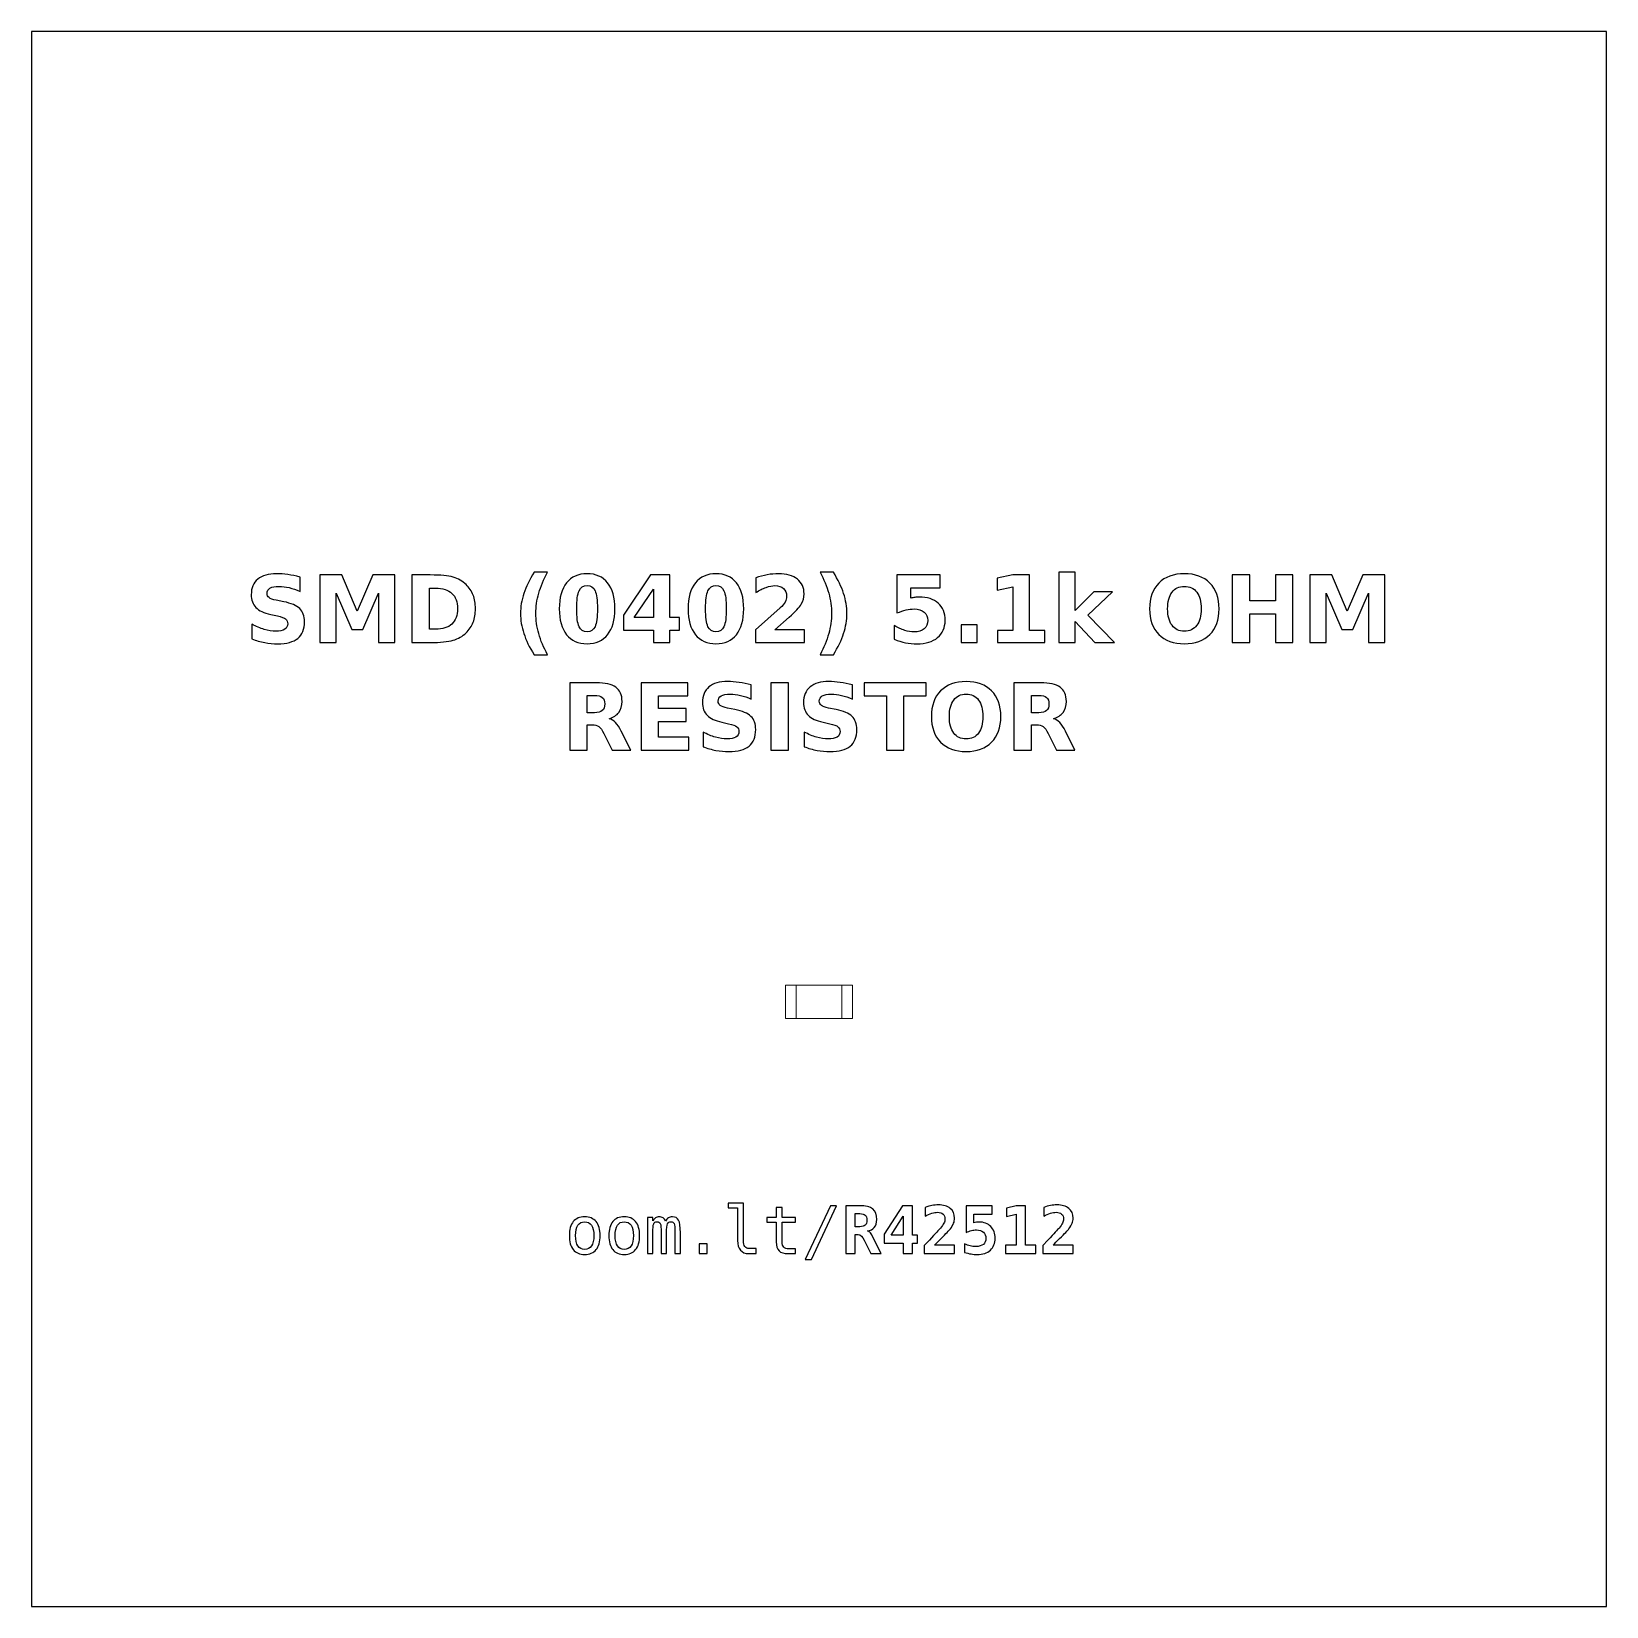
# Model space of a CAD drawing. Header units: centimetres. Extents: x -11.7 to -9.3, y -16.05 to -13.65.
import ezdxf

# ---------------------------------------------------------------- set-up
doc = ezdxf.new("R2010")
doc.units = ezdxf.units.CM
doc.header["$MEASUREMENT"] = 0
doc.layers.add('Layer 1', color=7, linetype='Continuous')

msp = doc.modelspace()

# ---------------------------------------------------------------- linework, layer by layer
at = {"layer": 'Layer 1', "color": 7}
msp.add_lwpolyline([(-11.7, -16.05), (-9.3, -16.05), (-9.3, -13.65), (-11.7, -13.65), (-11.7, -16.05)], close=True, dxfattribs=at)
at = {"layer": 'Layer 1', "color": 7, "lineweight": 9}
for points in [[(-10.5508, -15.15395), (-10.4492, -15.15395), (-10.4492, -15.10315), (-10.5508, -15.10315), (-10.5508, -15.15395)], [(-10.535, -15.15395), (-10.465, -15.15395), (-10.465, -15.10315), (-10.535, -15.10315), (-10.535, -15.15395)]]:
    msp.add_lwpolyline(points, close=True, dxfattribs=at)
at = {"layer": 'Layer 1', "color": 250}
for points, knots in [([(-11.29076, -14.48139), (-11.29076, -14.48139), (-11.29076, -14.50314), (-11.29076, -14.50314), (-11.29076, -14.50314), (-11.29641, -14.50062), (-11.30193, -14.49872), (-11.30729, -14.49743), (-11.30729, -14.49743), (-11.31268, -14.49613), (-11.31776, -14.4955), (-11.32253, -14.4955), (-11.32253, -14.4955), (-11.32886, -14.4955), (-11.33356, -14.49637), (-11.3366, -14.49811), (-11.3366, -14.49811), (-11.33963, -14.49987), (-11.34114, -14.50258), (-11.34114, -14.50625), (-11.34114, -14.50625), (-11.34114, -14.509), (-11.34013, -14.51116), (-11.33808, -14.51269), (-11.33808, -14.51269), (-11.33603, -14.51422), (-11.33232, -14.51556), (-11.32693, -14.51666), (-11.32693, -14.51666), (-11.32693, -14.51666), (-11.31564, -14.51892), (-11.31564, -14.51892), (-11.31564, -14.51892), (-11.30419, -14.52123), (-11.29608, -14.52471), (-11.29126, -14.52941), (-11.29126, -14.52941), (-11.28643, -14.53409), (-11.28401, -14.54075), (-11.28401, -14.54938), (-11.28401, -14.54938), (-11.28401, -14.56074), (-11.28737, -14.56918), (-11.2941, -14.57471), (-11.2941, -14.57471), (-11.30083, -14.58023), (-11.3111, -14.58301), (-11.32493, -14.58301), (-11.32493, -14.58301), (-11.33147, -14.58301), (-11.33801, -14.5824), (-11.34457, -14.58115), (-11.34457, -14.58115), (-11.35113, -14.5799), (-11.35772, -14.57807), (-11.36428, -14.57565), (-11.36428, -14.57565), (-11.36428, -14.57565), (-11.36428, -14.55326), (-11.36428, -14.55326), (-11.36428, -14.55326), (-11.35772, -14.55674), (-11.35137, -14.55937), (-11.34523, -14.56114), (-11.34523, -14.56114), (-11.33909, -14.5629), (-11.33319, -14.56379), (-11.3275, -14.56379), (-11.3275, -14.56379), (-11.32171, -14.56379), (-11.31727, -14.56283), (-11.31419, -14.5609), (-11.31419, -14.5609), (-11.3111, -14.55897), (-11.30958, -14.55622), (-11.30958, -14.55262), (-11.30958, -14.55262), (-11.30958, -14.54942), (-11.31061, -14.54693), (-11.3127, -14.54519), (-11.3127, -14.54519), (-11.3148, -14.54345), (-11.31896, -14.54188), (-11.32522, -14.54051), (-11.32522, -14.54051), (-11.32522, -14.54051), (-11.33549, -14.53823), (-11.33549, -14.53823), (-11.33549, -14.53823), (-11.34577, -14.53602), (-11.3533, -14.53252), (-11.35805, -14.52769), (-11.35805, -14.52769), (-11.3628, -14.52287), (-11.36517, -14.51636), (-11.36517, -14.5082), (-11.36517, -14.5082), (-11.36517, -14.49794), (-11.36186, -14.49006), (-11.35525, -14.48456), (-11.35525, -14.48456), (-11.34864, -14.47903), (-11.33914, -14.47628), (-11.32672, -14.47628), (-11.32672, -14.47628), (-11.32108, -14.47628), (-11.31527, -14.47671), (-11.30929, -14.47755), (-11.30929, -14.47755), (-11.30332, -14.4784), (-11.29714, -14.47967), (-11.29076, -14.48139)], [0, 0, 0, 0, 0.0357143, 0.0357143, 0.0357143, 0.0357143, 0.0714286, 0.0714286, 0.0714286, 0.0714286, 0.1071429, 0.1071429, 0.1071429, 0.1071429, 0.1428571, 0.1428571, 0.1428571, 0.1428571, 0.1785714, 0.1785714, 0.1785714, 0.1785714, 0.2142857, 0.2142857, 0.2142857, 0.2142857, 0.25, 0.25, 0.25, 0.25, 0.2857143, 0.2857143, 0.2857143, 0.2857143, 0.3214286, 0.3214286, 0.3214286, 0.3214286, 0.3571429, 0.3571429, 0.3571429, 0.3571429, 0.3928571, 0.3928571, 0.3928571, 0.3928571, 0.4285714, 0.4285714, 0.4285714, 0.4285714, 0.4642857, 0.4642857, 0.4642857, 0.4642857, 0.5, 0.5, 0.5, 0.5, 0.5357143, 0.5357143, 0.5357143, 0.5357143, 0.5714286, 0.5714286, 0.5714286, 0.5714286, 0.6071429, 0.6071429, 0.6071429, 0.6071429, 0.6428571, 0.6428571, 0.6428571, 0.6428571, 0.6785714, 0.6785714, 0.6785714, 0.6785714, 0.7142857, 0.7142857, 0.7142857, 0.7142857, 0.75, 0.75, 0.75, 0.75, 0.7857143, 0.7857143, 0.7857143, 0.7857143, 0.8214286, 0.8214286, 0.8214286, 0.8214286, 0.8571429, 0.8571429, 0.8571429, 0.8571429, 0.8928571, 0.8928571, 0.8928571, 0.8928571, 0.9285714, 0.9285714, 0.9285714, 0.9285714, 0.9642857, 0.9642857, 0.9642857, 0.9642857, 1, 1, 1, 1]), ([(-11.26073, -14.47814), (-11.26073, -14.47814), (-11.22698, -14.47814), (-11.22698, -14.47814), (-11.22698, -14.47814), (-11.22698, -14.47814), (-11.20353, -14.5332), (-11.20353, -14.5332), (-11.20353, -14.5332), (-11.20353, -14.5332), (-11.17997, -14.47814), (-11.17997, -14.47814), (-11.17997, -14.47814), (-11.17997, -14.47814), (-11.14629, -14.47814), (-11.14629, -14.47814), (-11.14629, -14.47814), (-11.14629, -14.47814), (-11.14629, -14.58101), (-11.14629, -14.58101), (-11.14629, -14.58101), (-11.14629, -14.58101), (-11.17136, -14.58101), (-11.17136, -14.58101), (-11.17136, -14.58101), (-11.17136, -14.58101), (-11.17136, -14.50577), (-11.17136, -14.50577), (-11.17136, -14.50577), (-11.17136, -14.50577), (-11.19507, -14.56123), (-11.19507, -14.56123), (-11.19507, -14.56123), (-11.19507, -14.56123), (-11.21188, -14.56123), (-11.21188, -14.56123), (-11.21188, -14.56123), (-11.21188, -14.56123), (-11.23559, -14.50577), (-11.23559, -14.50577), (-11.23559, -14.50577), (-11.23559, -14.50577), (-11.23559, -14.58101), (-11.23559, -14.58101), (-11.23559, -14.58101), (-11.23559, -14.58101), (-11.26073, -14.58101), (-11.26073, -14.58101), (-11.26073, -14.58101), (-11.26073, -14.58101), (-11.26073, -14.47814), (-11.26073, -14.47814)], [0, 0, 0, 0, 0.0769231, 0.0769231, 0.0769231, 0.0769231, 0.1538462, 0.1538462, 0.1538462, 0.1538462, 0.2307692, 0.2307692, 0.2307692, 0.2307692, 0.3076923, 0.3076923, 0.3076923, 0.3076923, 0.3846154, 0.3846154, 0.3846154, 0.3846154, 0.4615385, 0.4615385, 0.4615385, 0.4615385, 0.5384615, 0.5384615, 0.5384615, 0.5384615, 0.6153846, 0.6153846, 0.6153846, 0.6153846, 0.6923077, 0.6923077, 0.6923077, 0.6923077, 0.7692308, 0.7692308, 0.7692308, 0.7692308, 0.8461538, 0.8461538, 0.8461538, 0.8461538, 0.9230769, 0.9230769, 0.9230769, 0.9230769, 1, 1, 1, 1]), ([(-11.1203, -14.47814), (-11.1203, -14.47814), (-11.09231, -14.47814), (-11.09231, -14.47814), (-11.09231, -14.47814), (-11.0767, -14.47814), (-11.06508, -14.47925), (-11.05744, -14.48148), (-11.05744, -14.48148), (-11.04979, -14.48371), (-11.04323, -14.48748), (-11.03775, -14.49282), (-11.03775, -14.49282), (-11.03293, -14.49745), (-11.02936, -14.50281), (-11.027, -14.50888), (-11.027, -14.50888), (-11.02468, -14.51492), (-11.0235, -14.52179), (-11.0235, -14.52948), (-11.0235, -14.52948), (-11.0235, -14.53724), (-11.02468, -14.54416), (-11.027, -14.55025), (-11.027, -14.55025), (-11.02936, -14.55634), (-11.03293, -14.5617), (-11.03775, -14.56633), (-11.03775, -14.56633), (-11.04328, -14.57167), (-11.04989, -14.57544), (-11.0576, -14.57767), (-11.0576, -14.57767), (-11.06532, -14.5799), (-11.07689, -14.58101), (-11.09231, -14.58101), (-11.09231, -14.58101), (-11.09231, -14.58101), (-11.1203, -14.58101), (-11.1203, -14.58101), (-11.1203, -14.58101), (-11.1203, -14.58101), (-11.1203, -14.47814), (-11.1203, -14.47814)], [0, 0, 0, 0, 0.0909091, 0.0909091, 0.0909091, 0.0909091, 0.1818182, 0.1818182, 0.1818182, 0.1818182, 0.2727273, 0.2727273, 0.2727273, 0.2727273, 0.3636364, 0.3636364, 0.3636364, 0.3636364, 0.4545455, 0.4545455, 0.4545455, 0.4545455, 0.5454545, 0.5454545, 0.5454545, 0.5454545, 0.6363636, 0.6363636, 0.6363636, 0.6363636, 0.7272727, 0.7272727, 0.7272727, 0.7272727, 0.8181818, 0.8181818, 0.8181818, 0.8181818, 0.9090909, 0.9090909, 0.9090909, 0.9090909, 1, 1, 1, 1]), ([(-10.91381, -14.59961), (-10.91381, -14.59961), (-10.93427, -14.59961), (-10.93427, -14.59961), (-10.93427, -14.59961), (-10.9413, -14.58828), (-10.9465, -14.57748), (-10.94984, -14.56725), (-10.94984, -14.56725), (-10.9532, -14.55704), (-10.95487, -14.54691), (-10.95487, -14.53684), (-10.95487, -14.53684), (-10.95487, -14.52678), (-10.95318, -14.51659), (-10.94982, -14.50629), (-10.94982, -14.50629), (-10.94643, -14.49597), (-10.94126, -14.4852), (-10.93427, -14.47393), (-10.93427, -14.47393), (-10.93427, -14.47393), (-10.91381, -14.47393), (-10.91381, -14.47393), (-10.91381, -14.47393), (-10.91969, -14.48482), (-10.92409, -14.49547), (-10.92703, -14.50587), (-10.92703, -14.50587), (-10.92997, -14.51626), (-10.93145, -14.52654), (-10.93145, -14.5367), (-10.93145, -14.5367), (-10.93145, -14.54686), (-10.92999, -14.55714), (-10.92708, -14.56758), (-10.92708, -14.56758), (-10.92416, -14.578), (-10.91974, -14.58868), (-10.91381, -14.59961)], [0, 0, 0, 0, 0.1, 0.1, 0.1, 0.1, 0.2, 0.2, 0.2, 0.2, 0.3, 0.3, 0.3, 0.3, 0.4, 0.4, 0.4, 0.4, 0.5, 0.5, 0.5, 0.5, 0.6, 0.6, 0.6, 0.6, 0.7, 0.7, 0.7, 0.7, 0.8, 0.8, 0.8, 0.8, 0.9, 0.9, 0.9, 0.9, 1, 1, 1, 1]), ([(-10.81108, -14.52967), (-10.81108, -14.54672), (-10.81475, -14.55987), (-10.82211, -14.56913), (-10.82211, -14.56913), (-10.82945, -14.57838), (-10.83989, -14.58301), (-10.85339, -14.58301), (-10.85339, -14.58301), (-10.86694, -14.58301), (-10.8774, -14.57838), (-10.88474, -14.56913), (-10.88474, -14.56913), (-10.8921, -14.55987), (-10.89577, -14.54672), (-10.89577, -14.52967), (-10.89577, -14.52967), (-10.89577, -14.5126), (-10.8921, -14.49942), (-10.88474, -14.49016), (-10.88474, -14.49016), (-10.8774, -14.48092), (-10.86694, -14.47628), (-10.85339, -14.47628), (-10.85339, -14.47628), (-10.83989, -14.47628), (-10.82945, -14.48092), (-10.82211, -14.49016), (-10.82211, -14.49016), (-10.81475, -14.49942), (-10.81108, -14.5126), (-10.81108, -14.52967)], [0, 0, 0, 0, 0.125, 0.125, 0.125, 0.125, 0.25, 0.25, 0.25, 0.25, 0.375, 0.375, 0.375, 0.375, 0.5, 0.5, 0.5, 0.5, 0.625, 0.625, 0.625, 0.625, 0.75, 0.75, 0.75, 0.75, 0.875, 0.875, 0.875, 0.875, 1, 1, 1, 1]), ([(-10.83761, -14.52948), (-10.83761, -14.51662), (-10.83881, -14.50756), (-10.84123, -14.50229), (-10.84123, -14.50229), (-10.84363, -14.49705), (-10.8477, -14.49442), (-10.85339, -14.49442), (-10.85339, -14.49442), (-10.85908, -14.49442), (-10.86315, -14.49705), (-10.8656, -14.50229), (-10.8656, -14.50229), (-10.86802, -14.50756), (-10.86924, -14.51662), (-10.86924, -14.52948), (-10.86924, -14.52948), (-10.86924, -14.54246), (-10.86802, -14.55164), (-10.8656, -14.55695), (-10.8656, -14.55695), (-10.86315, -14.56229), (-10.85908, -14.56495), (-10.85339, -14.56495), (-10.85339, -14.56495), (-10.84775, -14.56495), (-10.8437, -14.56229), (-10.84125, -14.55695), (-10.84125, -14.55695), (-10.83883, -14.55164), (-10.83761, -14.54246), (-10.83761, -14.52948)], [0, 0, 0, 0, 0.125, 0.125, 0.125, 0.125, 0.25, 0.25, 0.25, 0.25, 0.375, 0.375, 0.375, 0.375, 0.5, 0.5, 0.5, 0.5, 0.625, 0.625, 0.625, 0.625, 0.75, 0.75, 0.75, 0.75, 0.875, 0.875, 0.875, 0.875, 1, 1, 1, 1]), ([(-10.75678, -14.47814), (-10.75678, -14.47814), (-10.72728, -14.47814), (-10.72728, -14.47814), (-10.72728, -14.47814), (-10.72728, -14.47814), (-10.72728, -14.54305), (-10.72728, -14.54305), (-10.72728, -14.54305), (-10.72728, -14.54305), (-10.71261, -14.54305), (-10.71261, -14.54305), (-10.71261, -14.54305), (-10.71261, -14.54305), (-10.71261, -14.56227), (-10.71261, -14.56227), (-10.71261, -14.56227), (-10.71261, -14.56227), (-10.72728, -14.56227), (-10.72728, -14.56227), (-10.72728, -14.56227), (-10.72728, -14.56227), (-10.72728, -14.58101), (-10.72728, -14.58101), (-10.72728, -14.58101), (-10.72728, -14.58101), (-10.75235, -14.58101), (-10.75235, -14.58101), (-10.75235, -14.58101), (-10.75235, -14.58101), (-10.75235, -14.56227), (-10.75235, -14.56227), (-10.75235, -14.56227), (-10.75235, -14.56227), (-10.79798, -14.56227), (-10.79798, -14.56227), (-10.79798, -14.56227), (-10.79798, -14.56227), (-10.79798, -14.53952), (-10.79798, -14.53952), (-10.79798, -14.53952), (-10.79798, -14.53952), (-10.75678, -14.47814), (-10.75678, -14.47814)], [0, 0, 0, 0, 0.0909091, 0.0909091, 0.0909091, 0.0909091, 0.1818182, 0.1818182, 0.1818182, 0.1818182, 0.2727273, 0.2727273, 0.2727273, 0.2727273, 0.3636364, 0.3636364, 0.3636364, 0.3636364, 0.4545455, 0.4545455, 0.4545455, 0.4545455, 0.5454545, 0.5454545, 0.5454545, 0.5454545, 0.6363636, 0.6363636, 0.6363636, 0.6363636, 0.7272727, 0.7272727, 0.7272727, 0.7272727, 0.8181818, 0.8181818, 0.8181818, 0.8181818, 0.9090909, 0.9090909, 0.9090909, 0.9090909, 1, 1, 1, 1]), ([(-10.6147, -14.52967), (-10.6147, -14.54672), (-10.61837, -14.55987), (-10.62573, -14.56913), (-10.62573, -14.56913), (-10.63307, -14.57838), (-10.64351, -14.58301), (-10.65701, -14.58301), (-10.65701, -14.58301), (-10.67056, -14.58301), (-10.68102, -14.57838), (-10.68836, -14.56913), (-10.68836, -14.56913), (-10.69572, -14.55987), (-10.69939, -14.54672), (-10.69939, -14.52967), (-10.69939, -14.52967), (-10.69939, -14.5126), (-10.69572, -14.49942), (-10.68836, -14.49016), (-10.68836, -14.49016), (-10.68102, -14.48092), (-10.67056, -14.47628), (-10.65701, -14.47628), (-10.65701, -14.47628), (-10.64351, -14.47628), (-10.63307, -14.48092), (-10.62573, -14.49016), (-10.62573, -14.49016), (-10.61837, -14.49942), (-10.6147, -14.5126), (-10.6147, -14.52967)], [0, 0, 0, 0, 0.125, 0.125, 0.125, 0.125, 0.25, 0.25, 0.25, 0.25, 0.375, 0.375, 0.375, 0.375, 0.5, 0.5, 0.5, 0.5, 0.625, 0.625, 0.625, 0.625, 0.75, 0.75, 0.75, 0.75, 0.875, 0.875, 0.875, 0.875, 1, 1, 1, 1]), ([(-10.64123, -14.52948), (-10.64123, -14.51662), (-10.64243, -14.50756), (-10.64485, -14.50229), (-10.64485, -14.50229), (-10.64725, -14.49705), (-10.65132, -14.49442), (-10.65701, -14.49442), (-10.65701, -14.49442), (-10.6627, -14.49442), (-10.66677, -14.49705), (-10.66922, -14.50229), (-10.66922, -14.50229), (-10.67164, -14.50756), (-10.67286, -14.51662), (-10.67286, -14.52948), (-10.67286, -14.52948), (-10.67286, -14.54246), (-10.67164, -14.55164), (-10.66922, -14.55695), (-10.66922, -14.55695), (-10.66677, -14.56229), (-10.6627, -14.56495), (-10.65701, -14.56495), (-10.65701, -14.56495), (-10.65137, -14.56495), (-10.64732, -14.56229), (-10.64487, -14.55695), (-10.64487, -14.55695), (-10.64245, -14.55164), (-10.64123, -14.54246), (-10.64123, -14.52948)], [0, 0, 0, 0, 0.125, 0.125, 0.125, 0.125, 0.25, 0.25, 0.25, 0.25, 0.375, 0.375, 0.375, 0.375, 0.5, 0.5, 0.5, 0.5, 0.625, 0.625, 0.625, 0.625, 0.75, 0.75, 0.75, 0.75, 0.875, 0.875, 0.875, 0.875, 1, 1, 1, 1]), ([(-10.56729, -14.56151), (-10.56729, -14.56151), (-10.52201, -14.56151), (-10.52201, -14.56151), (-10.52201, -14.56151), (-10.52201, -14.56151), (-10.52201, -14.58101), (-10.52201, -14.58101), (-10.52201, -14.58101), (-10.52201, -14.58101), (-10.59678, -14.58101), (-10.59678, -14.58101), (-10.59678, -14.58101), (-10.59678, -14.58101), (-10.59678, -14.56151), (-10.59678, -14.56151), (-10.59678, -14.56151), (-10.59678, -14.56151), (-10.55922, -14.52838), (-10.55922, -14.52838), (-10.55922, -14.52838), (-10.55586, -14.52534), (-10.55339, -14.52238), (-10.55179, -14.51949), (-10.55179, -14.51949), (-10.55017, -14.51659), (-10.54937, -14.51358), (-10.54937, -14.51045), (-10.54937, -14.51045), (-10.54937, -14.50563), (-10.55099, -14.50175), (-10.55423, -14.49881), (-10.55423, -14.49881), (-10.55746, -14.49587), (-10.56176, -14.49442), (-10.56715, -14.49442), (-10.56715, -14.49442), (-10.57128, -14.49442), (-10.5758, -14.49531), (-10.58072, -14.49707), (-10.58072, -14.49707), (-10.58563, -14.49884), (-10.5909, -14.50147), (-10.5965, -14.50495), (-10.5965, -14.50495), (-10.5965, -14.50495), (-10.5965, -14.48235), (-10.5965, -14.48235), (-10.5965, -14.48235), (-10.59052, -14.48038), (-10.58462, -14.47887), (-10.57879, -14.47784), (-10.57879, -14.47784), (-10.57295, -14.4768), (-10.56724, -14.47628), (-10.56162, -14.47628), (-10.56162, -14.47628), (-10.54932, -14.47628), (-10.53975, -14.47899), (-10.53293, -14.48442), (-10.53293, -14.48442), (-10.52611, -14.48983), (-10.5227, -14.49738), (-10.5227, -14.50709), (-10.5227, -14.50709), (-10.5227, -14.51269), (-10.52415, -14.51791), (-10.52705, -14.52276), (-10.52705, -14.52276), (-10.52994, -14.5276), (-10.53603, -14.53409), (-10.5453, -14.54223), (-10.5453, -14.54223), (-10.5453, -14.54223), (-10.56729, -14.56151), (-10.56729, -14.56151)], [0, 0, 0, 0, 0.0526316, 0.0526316, 0.0526316, 0.0526316, 0.1052632, 0.1052632, 0.1052632, 0.1052632, 0.1578947, 0.1578947, 0.1578947, 0.1578947, 0.2105263, 0.2105263, 0.2105263, 0.2105263, 0.2631579, 0.2631579, 0.2631579, 0.2631579, 0.3157895, 0.3157895, 0.3157895, 0.3157895, 0.3684211, 0.3684211, 0.3684211, 0.3684211, 0.4210526, 0.4210526, 0.4210526, 0.4210526, 0.4736842, 0.4736842, 0.4736842, 0.4736842, 0.5263158, 0.5263158, 0.5263158, 0.5263158, 0.5789474, 0.5789474, 0.5789474, 0.5789474, 0.6315789, 0.6315789, 0.6315789, 0.6315789, 0.6842105, 0.6842105, 0.6842105, 0.6842105, 0.7368421, 0.7368421, 0.7368421, 0.7368421, 0.7894737, 0.7894737, 0.7894737, 0.7894737, 0.8421053, 0.8421053, 0.8421053, 0.8421053, 0.8947368, 0.8947368, 0.8947368, 0.8947368, 0.9473684, 0.9473684, 0.9473684, 0.9473684, 1, 1, 1, 1]), ([(-10.49847, -14.59961), (-10.49259, -14.58868), (-10.48817, -14.578), (-10.48523, -14.56758), (-10.48523, -14.56758), (-10.48229, -14.55714), (-10.48083, -14.54686), (-10.48083, -14.5367), (-10.48083, -14.5367), (-10.48083, -14.52654), (-10.48229, -14.51626), (-10.48523, -14.50587), (-10.48523, -14.50587), (-10.48817, -14.49547), (-10.49259, -14.48482), (-10.49847, -14.47393), (-10.49847, -14.47393), (-10.49847, -14.47393), (-10.47801, -14.47393), (-10.47801, -14.47393), (-10.47801, -14.47393), (-10.47103, -14.4852), (-10.46585, -14.49597), (-10.46246, -14.50629), (-10.46246, -14.50629), (-10.4591, -14.51659), (-10.45741, -14.52678), (-10.45741, -14.53684), (-10.45741, -14.53684), (-10.45741, -14.54691), (-10.45908, -14.55704), (-10.46244, -14.56725), (-10.46244, -14.56725), (-10.46578, -14.57748), (-10.47098, -14.58828), (-10.47801, -14.59961), (-10.47801, -14.59961), (-10.47801, -14.59961), (-10.49847, -14.59961), (-10.49847, -14.59961)], [0, 0, 0, 0, 0.1, 0.1, 0.1, 0.1, 0.2, 0.2, 0.2, 0.2, 0.3, 0.3, 0.3, 0.3, 0.4, 0.4, 0.4, 0.4, 0.5, 0.5, 0.5, 0.5, 0.6, 0.6, 0.6, 0.6, 0.7, 0.7, 0.7, 0.7, 0.8, 0.8, 0.8, 0.8, 0.9, 0.9, 0.9, 0.9, 1, 1, 1, 1]), ([(-10.38118, -14.47814), (-10.38118, -14.47814), (-10.31524, -14.47814), (-10.31524, -14.47814), (-10.31524, -14.47814), (-10.31524, -14.47814), (-10.31524, -14.49764), (-10.31524, -14.49764), (-10.31524, -14.49764), (-10.31524, -14.49764), (-10.36004, -14.49764), (-10.36004, -14.49764), (-10.36004, -14.49764), (-10.36004, -14.49764), (-10.36004, -14.51356), (-10.36004, -14.51356), (-10.36004, -14.51356), (-10.35802, -14.51302), (-10.35599, -14.5126), (-10.35395, -14.51229), (-10.35395, -14.51229), (-10.3519, -14.51198), (-10.34976, -14.51184), (-10.34757, -14.51184), (-10.34757, -14.51184), (-10.33502, -14.51184), (-10.32526, -14.51497), (-10.31827, -14.52125), (-10.31827, -14.52125), (-10.31129, -14.52751), (-10.30781, -14.53625), (-10.30781, -14.54745), (-10.30781, -14.54745), (-10.30781, -14.55857), (-10.31162, -14.56728), (-10.31921, -14.57358), (-10.31921, -14.57358), (-10.32681, -14.57986), (-10.33737, -14.58301), (-10.35087, -14.58301), (-10.35087, -14.58301), (-10.3567, -14.58301), (-10.36249, -14.58244), (-10.3682, -14.58132), (-10.3682, -14.58132), (-10.37392, -14.58019), (-10.37961, -14.57849), (-10.38525, -14.57619), (-10.38525, -14.57619), (-10.38525, -14.57619), (-10.38525, -14.5553), (-10.38525, -14.5553), (-10.38525, -14.5553), (-10.37965, -14.55853), (-10.37434, -14.56093), (-10.36931, -14.56252), (-10.36931, -14.56252), (-10.36427, -14.56415), (-10.35952, -14.56495), (-10.35508, -14.56495), (-10.35508, -14.56495), (-10.34863, -14.56495), (-10.34358, -14.56337), (-10.33988, -14.56022), (-10.33988, -14.56022), (-10.33619, -14.55709), (-10.33433, -14.55284), (-10.33433, -14.54745), (-10.33433, -14.54745), (-10.33433, -14.54204), (-10.33619, -14.53778), (-10.33988, -14.53466), (-10.33988, -14.53466), (-10.34358, -14.53153), (-10.34863, -14.52998), (-10.35508, -14.52998), (-10.35508, -14.52998), (-10.35889, -14.52998), (-10.36296, -14.53047), (-10.36726, -14.53146), (-10.36726, -14.53146), (-10.37159, -14.53244), (-10.37622, -14.53397), (-10.38118, -14.53604), (-10.38118, -14.53604), (-10.38118, -14.53604), (-10.38118, -14.47814), (-10.38118, -14.47814)], [0, 0, 0, 0, 0.0454545, 0.0454545, 0.0454545, 0.0454545, 0.0909091, 0.0909091, 0.0909091, 0.0909091, 0.1363636, 0.1363636, 0.1363636, 0.1363636, 0.1818182, 0.1818182, 0.1818182, 0.1818182, 0.2272727, 0.2272727, 0.2272727, 0.2272727, 0.2727273, 0.2727273, 0.2727273, 0.2727273, 0.3181818, 0.3181818, 0.3181818, 0.3181818, 0.3636364, 0.3636364, 0.3636364, 0.3636364, 0.4090909, 0.4090909, 0.4090909, 0.4090909, 0.4545455, 0.4545455, 0.4545455, 0.4545455, 0.5, 0.5, 0.5, 0.5, 0.5454545, 0.5454545, 0.5454545, 0.5454545, 0.5909091, 0.5909091, 0.5909091, 0.5909091, 0.6363636, 0.6363636, 0.6363636, 0.6363636, 0.6818182, 0.6818182, 0.6818182, 0.6818182, 0.7272727, 0.7272727, 0.7272727, 0.7272727, 0.7727273, 0.7727273, 0.7727273, 0.7727273, 0.8181818, 0.8181818, 0.8181818, 0.8181818, 0.8636364, 0.8636364, 0.8636364, 0.8636364, 0.9090909, 0.9090909, 0.9090909, 0.9090909, 0.9545455, 0.9545455, 0.9545455, 0.9545455, 1, 1, 1, 1]), ([(-10.22782, -14.56269), (-10.22782, -14.56269), (-10.20439, -14.56269), (-10.20439, -14.56269), (-10.20439, -14.56269), (-10.20439, -14.56269), (-10.20439, -14.4962), (-10.20439, -14.4962), (-10.20439, -14.4962), (-10.20439, -14.4962), (-10.22843, -14.50117), (-10.22843, -14.50117), (-10.22843, -14.50117), (-10.22843, -14.50117), (-10.22843, -14.4831), (-10.22843, -14.4831), (-10.22843, -14.4831), (-10.22843, -14.4831), (-10.20453, -14.47814), (-10.20453, -14.47814), (-10.20453, -14.47814), (-10.20453, -14.47814), (-10.17932, -14.47814), (-10.17932, -14.47814), (-10.17932, -14.47814), (-10.17932, -14.47814), (-10.17932, -14.56269), (-10.17932, -14.56269), (-10.17932, -14.56269), (-10.17932, -14.56269), (-10.1559, -14.56269), (-10.1559, -14.56269), (-10.1559, -14.56269), (-10.1559, -14.56269), (-10.1559, -14.58101), (-10.1559, -14.58101), (-10.1559, -14.58101), (-10.1559, -14.58101), (-10.22782, -14.58101), (-10.22782, -14.58101), (-10.22782, -14.58101), (-10.22782, -14.58101), (-10.22782, -14.56269), (-10.22782, -14.56269)], [0, 0, 0, 0, 0.0909091, 0.0909091, 0.0909091, 0.0909091, 0.1818182, 0.1818182, 0.1818182, 0.1818182, 0.2727273, 0.2727273, 0.2727273, 0.2727273, 0.3636364, 0.3636364, 0.3636364, 0.3636364, 0.4545455, 0.4545455, 0.4545455, 0.4545455, 0.5454545, 0.5454545, 0.5454545, 0.5454545, 0.6363636, 0.6363636, 0.6363636, 0.6363636, 0.7272727, 0.7272727, 0.7272727, 0.7272727, 0.8181818, 0.8181818, 0.8181818, 0.8181818, 0.9090909, 0.9090909, 0.9090909, 0.9090909, 1, 1, 1, 1]), ([(-10.13431, -14.47379), (-10.13431, -14.47379), (-10.10964, -14.47379), (-10.10964, -14.47379), (-10.10964, -14.47379), (-10.10964, -14.47379), (-10.10964, -14.53216), (-10.10964, -14.53216), (-10.10964, -14.53216), (-10.10964, -14.53216), (-10.08125, -14.50385), (-10.08125, -14.50385), (-10.08125, -14.50385), (-10.08125, -14.50385), (-10.05258, -14.50385), (-10.05258, -14.50385), (-10.05258, -14.50385), (-10.05258, -14.50385), (-10.09028, -14.53926), (-10.09028, -14.53926), (-10.09028, -14.53926), (-10.09028, -14.53926), (-10.04962, -14.58101), (-10.04962, -14.58101), (-10.04962, -14.58101), (-10.04962, -14.58101), (-10.07953, -14.58101), (-10.07953, -14.58101), (-10.07953, -14.58101), (-10.07953, -14.58101), (-10.10964, -14.54884), (-10.10964, -14.54884), (-10.10964, -14.54884), (-10.10964, -14.54884), (-10.10964, -14.58101), (-10.10964, -14.58101), (-10.10964, -14.58101), (-10.10964, -14.58101), (-10.13431, -14.58101), (-10.13431, -14.58101), (-10.13431, -14.58101), (-10.13431, -14.58101), (-10.13431, -14.47379), (-10.13431, -14.47379)], [0, 0, 0, 0, 0.0909091, 0.0909091, 0.0909091, 0.0909091, 0.1818182, 0.1818182, 0.1818182, 0.1818182, 0.2727273, 0.2727273, 0.2727273, 0.2727273, 0.3636364, 0.3636364, 0.3636364, 0.3636364, 0.4545455, 0.4545455, 0.4545455, 0.4545455, 0.5454545, 0.5454545, 0.5454545, 0.5454545, 0.6363636, 0.6363636, 0.6363636, 0.6363636, 0.7272727, 0.7272727, 0.7272727, 0.7272727, 0.8181818, 0.8181818, 0.8181818, 0.8181818, 0.9090909, 0.9090909, 0.9090909, 0.9090909, 1, 1, 1, 1]), ([(-9.94324, -14.47628), (-9.92671, -14.47628), (-9.91375, -14.48101), (-9.90439, -14.49049), (-9.90439, -14.49049), (-9.89501, -14.49994), (-9.89033, -14.51299), (-9.89033, -14.52967), (-9.89033, -14.52967), (-9.89033, -14.5463), (-9.89501, -14.55935), (-9.90439, -14.5688), (-9.90439, -14.5688), (-9.91375, -14.57828), (-9.92671, -14.58301), (-9.94324, -14.58301), (-9.94324, -14.58301), (-9.95973, -14.58301), (-9.97266, -14.57828), (-9.98207, -14.5688), (-9.98207, -14.5688), (-9.99145, -14.55935), (-9.99616, -14.5463), (-9.99616, -14.52967), (-9.99616, -14.52967), (-9.99616, -14.51299), (-9.99145, -14.49994), (-9.98207, -14.49049), (-9.98207, -14.49049), (-9.97266, -14.48101), (-9.95973, -14.47628), (-9.94324, -14.47628)], [0, 0, 0, 0, 0.125, 0.125, 0.125, 0.125, 0.25, 0.25, 0.25, 0.25, 0.375, 0.375, 0.375, 0.375, 0.5, 0.5, 0.5, 0.5, 0.625, 0.625, 0.625, 0.625, 0.75, 0.75, 0.75, 0.75, 0.875, 0.875, 0.875, 0.875, 1, 1, 1, 1]), ([(-9.94324, -14.4955), (-9.95133, -14.4955), (-9.95759, -14.49848), (-9.96206, -14.50446), (-9.96206, -14.50446), (-9.9665, -14.51043), (-9.96874, -14.51883), (-9.96874, -14.52967), (-9.96874, -14.52967), (-9.96874, -14.54049), (-9.9665, -14.54886), (-9.96206, -14.55483), (-9.96206, -14.55483), (-9.95759, -14.56081), (-9.95133, -14.56379), (-9.94324, -14.56379), (-9.94324, -14.56379), (-9.9351, -14.56379), (-9.92883, -14.56081), (-9.92436, -14.55483), (-9.92436, -14.55483), (-9.91991, -14.54886), (-9.91768, -14.54049), (-9.91768, -14.52967), (-9.91768, -14.52967), (-9.91768, -14.51883), (-9.91991, -14.51043), (-9.92436, -14.50446), (-9.92436, -14.50446), (-9.92883, -14.49848), (-9.9351, -14.4955), (-9.94324, -14.4955)], [0, 0, 0, 0, 0.125, 0.125, 0.125, 0.125, 0.25, 0.25, 0.25, 0.25, 0.375, 0.375, 0.375, 0.375, 0.5, 0.5, 0.5, 0.5, 0.625, 0.625, 0.625, 0.625, 0.75, 0.75, 0.75, 0.75, 0.875, 0.875, 0.875, 0.875, 1, 1, 1, 1]), ([(-9.87026, -14.47814), (-9.87026, -14.47814), (-9.84373, -14.47814), (-9.84373, -14.47814), (-9.84373, -14.47814), (-9.84373, -14.47814), (-9.84373, -14.51735), (-9.84373, -14.51735), (-9.84373, -14.51735), (-9.84373, -14.51735), (-9.8046, -14.51735), (-9.8046, -14.51735), (-9.8046, -14.51735), (-9.8046, -14.51735), (-9.8046, -14.47814), (-9.8046, -14.47814), (-9.8046, -14.47814), (-9.8046, -14.47814), (-9.77807, -14.47814), (-9.77807, -14.47814), (-9.77807, -14.47814), (-9.77807, -14.47814), (-9.77807, -14.58101), (-9.77807, -14.58101), (-9.77807, -14.58101), (-9.77807, -14.58101), (-9.8046, -14.58101), (-9.8046, -14.58101), (-9.8046, -14.58101), (-9.8046, -14.58101), (-9.8046, -14.53741), (-9.8046, -14.53741), (-9.8046, -14.53741), (-9.8046, -14.53741), (-9.84373, -14.53741), (-9.84373, -14.53741), (-9.84373, -14.53741), (-9.84373, -14.53741), (-9.84373, -14.58101), (-9.84373, -14.58101), (-9.84373, -14.58101), (-9.84373, -14.58101), (-9.87026, -14.58101), (-9.87026, -14.58101), (-9.87026, -14.58101), (-9.87026, -14.58101), (-9.87026, -14.47814), (-9.87026, -14.47814)], [0, 0, 0, 0, 0.0833333, 0.0833333, 0.0833333, 0.0833333, 0.1666667, 0.1666667, 0.1666667, 0.1666667, 0.25, 0.25, 0.25, 0.25, 0.3333333, 0.3333333, 0.3333333, 0.3333333, 0.4166667, 0.4166667, 0.4166667, 0.4166667, 0.5, 0.5, 0.5, 0.5, 0.5833333, 0.5833333, 0.5833333, 0.5833333, 0.6666667, 0.6666667, 0.6666667, 0.6666667, 0.75, 0.75, 0.75, 0.75, 0.8333333, 0.8333333, 0.8333333, 0.8333333, 0.9166667, 0.9166667, 0.9166667, 0.9166667, 1, 1, 1, 1]), ([(-9.75217, -14.47814), (-9.75217, -14.47814), (-9.71842, -14.47814), (-9.71842, -14.47814), (-9.71842, -14.47814), (-9.71842, -14.47814), (-9.69497, -14.5332), (-9.69497, -14.5332), (-9.69497, -14.5332), (-9.69497, -14.5332), (-9.67141, -14.47814), (-9.67141, -14.47814), (-9.67141, -14.47814), (-9.67141, -14.47814), (-9.63773, -14.47814), (-9.63773, -14.47814), (-9.63773, -14.47814), (-9.63773, -14.47814), (-9.63773, -14.58101), (-9.63773, -14.58101), (-9.63773, -14.58101), (-9.63773, -14.58101), (-9.6628, -14.58101), (-9.6628, -14.58101), (-9.6628, -14.58101), (-9.6628, -14.58101), (-9.6628, -14.50577), (-9.6628, -14.50577), (-9.6628, -14.50577), (-9.6628, -14.50577), (-9.68651, -14.56123), (-9.68651, -14.56123), (-9.68651, -14.56123), (-9.68651, -14.56123), (-9.70332, -14.56123), (-9.70332, -14.56123), (-9.70332, -14.56123), (-9.70332, -14.56123), (-9.72703, -14.50577), (-9.72703, -14.50577), (-9.72703, -14.50577), (-9.72703, -14.50577), (-9.72703, -14.58101), (-9.72703, -14.58101), (-9.72703, -14.58101), (-9.72703, -14.58101), (-9.75217, -14.58101), (-9.75217, -14.58101), (-9.75217, -14.58101), (-9.75217, -14.58101), (-9.75217, -14.47814), (-9.75217, -14.47814)], [0, 0, 0, 0, 0.0769231, 0.0769231, 0.0769231, 0.0769231, 0.1538462, 0.1538462, 0.1538462, 0.1538462, 0.2307692, 0.2307692, 0.2307692, 0.2307692, 0.3076923, 0.3076923, 0.3076923, 0.3076923, 0.3846154, 0.3846154, 0.3846154, 0.3846154, 0.4615385, 0.4615385, 0.4615385, 0.4615385, 0.5384615, 0.5384615, 0.5384615, 0.5384615, 0.6153846, 0.6153846, 0.6153846, 0.6153846, 0.6923077, 0.6923077, 0.6923077, 0.6923077, 0.7692308, 0.7692308, 0.7692308, 0.7692308, 0.8461538, 0.8461538, 0.8461538, 0.8461538, 0.9230769, 0.9230769, 0.9230769, 0.9230769, 1, 1, 1, 1]), ([(-11.09377, -14.4982), (-11.09377, -14.4982), (-11.09377, -14.56095), (-11.09377, -14.56095), (-11.09377, -14.56095), (-11.09377, -14.56095), (-11.08427, -14.56095), (-11.08427, -14.56095), (-11.08427, -14.56095), (-11.07343, -14.56095), (-11.06515, -14.55827), (-11.05944, -14.55288), (-11.05944, -14.55288), (-11.05372, -14.54752), (-11.05085, -14.53971), (-11.05085, -14.52948), (-11.05085, -14.52948), (-11.05085, -14.51927), (-11.0537, -14.51151), (-11.05939, -14.5062), (-11.05939, -14.5062), (-11.06508, -14.50086), (-11.07338, -14.4982), (-11.08427, -14.4982), (-11.08427, -14.4982), (-11.08427, -14.4982), (-11.09377, -14.4982), (-11.09377, -14.4982)], [0, 0, 0, 0, 0.1428571, 0.1428571, 0.1428571, 0.1428571, 0.2857143, 0.2857143, 0.2857143, 0.2857143, 0.4285714, 0.4285714, 0.4285714, 0.4285714, 0.5714286, 0.5714286, 0.5714286, 0.5714286, 0.7142857, 0.7142857, 0.7142857, 0.7142857, 0.8571429, 0.8571429, 0.8571429, 0.8571429, 1, 1, 1, 1]), ([(-10.75235, -14.49999), (-10.75235, -14.49999), (-10.78145, -14.54305), (-10.78145, -14.54305), (-10.78145, -14.54305), (-10.78145, -14.54305), (-10.75235, -14.54305), (-10.75235, -14.54305), (-10.75235, -14.54305), (-10.75235, -14.54305), (-10.75235, -14.49999), (-10.75235, -14.49999)], [0, 0, 0, 0, 0.3333333, 0.3333333, 0.3333333, 0.3333333, 0.6666667, 0.6666667, 0.6666667, 0.6666667, 1, 1, 1, 1]), ([(-10.28356, -14.55434), (-10.28356, -14.55434), (-10.25874, -14.55434), (-10.25874, -14.55434), (-10.25874, -14.55434), (-10.25874, -14.55434), (-10.25874, -14.58101), (-10.25874, -14.58101), (-10.25874, -14.58101), (-10.25874, -14.58101), (-10.28356, -14.58101), (-10.28356, -14.58101), (-10.28356, -14.58101), (-10.28356, -14.58101), (-10.28356, -14.55434), (-10.28356, -14.55434)], [0, 0, 0, 0, 0.25, 0.25, 0.25, 0.25, 0.5, 0.5, 0.5, 0.5, 0.75, 0.75, 0.75, 0.75, 1, 1, 1, 1]), ([(-10.85334, -14.70634), (-10.85334, -14.70634), (-10.85334, -14.74526), (-10.85334, -14.74526), (-10.85334, -14.74526), (-10.85334, -14.74526), (-10.87987, -14.74526), (-10.87987, -14.74526), (-10.87987, -14.74526), (-10.87987, -14.74526), (-10.87987, -14.64239), (-10.87987, -14.64239), (-10.87987, -14.64239), (-10.87987, -14.64239), (-10.83935, -14.64239), (-10.83935, -14.64239), (-10.83935, -14.64239), (-10.8258, -14.64239), (-10.81585, -14.64467), (-10.80955, -14.64921), (-10.80955, -14.64921), (-10.80323, -14.65375), (-10.80007, -14.66095), (-10.80007, -14.67078), (-10.80007, -14.67078), (-10.80007, -14.67757), (-10.80172, -14.68317), (-10.80499, -14.68752), (-10.80499, -14.68752), (-10.80828, -14.6919), (-10.81324, -14.69512), (-10.81985, -14.69717), (-10.81985, -14.69717), (-10.81623, -14.69801), (-10.81296, -14.69987), (-10.81009, -14.70279), (-10.81009, -14.70279), (-10.80722, -14.7057), (-10.80433, -14.71012), (-10.80139, -14.71605), (-10.80139, -14.71605), (-10.80139, -14.71605), (-10.78697, -14.74526), (-10.78697, -14.74526), (-10.78697, -14.74526), (-10.78697, -14.74526), (-10.81524, -14.74526), (-10.81524, -14.74526), (-10.81524, -14.74526), (-10.81524, -14.74526), (-10.82778, -14.7197), (-10.82778, -14.7197), (-10.82778, -14.7197), (-10.83029, -14.71457), (-10.83286, -14.71104), (-10.83547, -14.70916), (-10.83547, -14.70916), (-10.83806, -14.70728), (-10.84151, -14.70634), (-10.84584, -14.70634), (-10.84584, -14.70634), (-10.84584, -14.70634), (-10.85334, -14.70634), (-10.85334, -14.70634)], [0, 0, 0, 0, 0.0625, 0.0625, 0.0625, 0.0625, 0.125, 0.125, 0.125, 0.125, 0.1875, 0.1875, 0.1875, 0.1875, 0.25, 0.25, 0.25, 0.25, 0.3125, 0.3125, 0.3125, 0.3125, 0.375, 0.375, 0.375, 0.375, 0.4375, 0.4375, 0.4375, 0.4375, 0.5, 0.5, 0.5, 0.5, 0.5625, 0.5625, 0.5625, 0.5625, 0.625, 0.625, 0.625, 0.625, 0.6875, 0.6875, 0.6875, 0.6875, 0.75, 0.75, 0.75, 0.75, 0.8125, 0.8125, 0.8125, 0.8125, 0.875, 0.875, 0.875, 0.875, 0.9375, 0.9375, 0.9375, 0.9375, 1, 1, 1, 1]), ([(-10.84217, -14.68802), (-10.83662, -14.68802), (-10.83262, -14.68698), (-10.83022, -14.68491), (-10.83022, -14.68491), (-10.8278, -14.68284), (-10.8266, -14.67943), (-10.8266, -14.6747), (-10.8266, -14.6747), (-10.8266, -14.67002), (-10.8278, -14.66666), (-10.83022, -14.66464), (-10.83022, -14.66464), (-10.83262, -14.66262), (-10.83662, -14.66161), (-10.84217, -14.66161), (-10.84217, -14.66161), (-10.84217, -14.66161), (-10.85334, -14.66161), (-10.85334, -14.66161), (-10.85334, -14.66161), (-10.85334, -14.66161), (-10.85334, -14.68802), (-10.85334, -14.68802), (-10.85334, -14.68802), (-10.85334, -14.68802), (-10.84217, -14.68802), (-10.84217, -14.68802)], [0, 0, 0, 0, 0.1428571, 0.1428571, 0.1428571, 0.1428571, 0.2857143, 0.2857143, 0.2857143, 0.2857143, 0.4285714, 0.4285714, 0.4285714, 0.4285714, 0.5714286, 0.5714286, 0.5714286, 0.5714286, 0.7142857, 0.7142857, 0.7142857, 0.7142857, 0.8571429, 0.8571429, 0.8571429, 0.8571429, 1, 1, 1, 1]), ([(-10.77122, -14.64239), (-10.77122, -14.64239), (-10.69963, -14.64239), (-10.69963, -14.64239), (-10.69963, -14.64239), (-10.69963, -14.64239), (-10.69963, -14.66245), (-10.69963, -14.66245), (-10.69963, -14.66245), (-10.69963, -14.66245), (-10.74469, -14.66245), (-10.74469, -14.66245), (-10.74469, -14.66245), (-10.74469, -14.66245), (-10.74469, -14.6816), (-10.74469, -14.6816), (-10.74469, -14.6816), (-10.74469, -14.6816), (-10.70234, -14.6816), (-10.70234, -14.6816), (-10.70234, -14.6816), (-10.70234, -14.6816), (-10.70234, -14.70166), (-10.70234, -14.70166), (-10.70234, -14.70166), (-10.70234, -14.70166), (-10.74469, -14.70166), (-10.74469, -14.70166), (-10.74469, -14.70166), (-10.74469, -14.70166), (-10.74469, -14.7252), (-10.74469, -14.7252), (-10.74469, -14.7252), (-10.74469, -14.7252), (-10.69813, -14.7252), (-10.69813, -14.7252), (-10.69813, -14.7252), (-10.69813, -14.7252), (-10.69813, -14.74526), (-10.69813, -14.74526), (-10.69813, -14.74526), (-10.69813, -14.74526), (-10.77122, -14.74526), (-10.77122, -14.74526), (-10.77122, -14.74526), (-10.77122, -14.74526), (-10.77122, -14.64239), (-10.77122, -14.64239)], [0, 0, 0, 0, 0.0833333, 0.0833333, 0.0833333, 0.0833333, 0.1666667, 0.1666667, 0.1666667, 0.1666667, 0.25, 0.25, 0.25, 0.25, 0.3333333, 0.3333333, 0.3333333, 0.3333333, 0.4166667, 0.4166667, 0.4166667, 0.4166667, 0.5, 0.5, 0.5, 0.5, 0.5833333, 0.5833333, 0.5833333, 0.5833333, 0.6666667, 0.6666667, 0.6666667, 0.6666667, 0.75, 0.75, 0.75, 0.75, 0.8333333, 0.8333333, 0.8333333, 0.8333333, 0.9166667, 0.9166667, 0.9166667, 0.9166667, 1, 1, 1, 1]), ([(-10.60323, -14.64564), (-10.60323, -14.64564), (-10.60323, -14.66739), (-10.60323, -14.66739), (-10.60323, -14.66739), (-10.60888, -14.66487), (-10.6144, -14.66297), (-10.61976, -14.66168), (-10.61976, -14.66168), (-10.62515, -14.66038), (-10.63023, -14.65975), (-10.635, -14.65975), (-10.635, -14.65975), (-10.64133, -14.65975), (-10.64603, -14.66062), (-10.64907, -14.66236), (-10.64907, -14.66236), (-10.6521, -14.66412), (-10.65361, -14.66683), (-10.65361, -14.6705), (-10.65361, -14.6705), (-10.65361, -14.67325), (-10.6526, -14.67541), (-10.65055, -14.67694), (-10.65055, -14.67694), (-10.6485, -14.67847), (-10.64479, -14.67981), (-10.6394, -14.68091), (-10.6394, -14.68091), (-10.6394, -14.68091), (-10.62811, -14.68317), (-10.62811, -14.68317), (-10.62811, -14.68317), (-10.61666, -14.68548), (-10.60855, -14.68896), (-10.60373, -14.69366), (-10.60373, -14.69366), (-10.5989, -14.69834), (-10.59648, -14.705), (-10.59648, -14.71363), (-10.59648, -14.71363), (-10.59648, -14.72499), (-10.59984, -14.73343), (-10.60657, -14.73896), (-10.60657, -14.73896), (-10.6133, -14.74448), (-10.62357, -14.74726), (-10.6374, -14.74726), (-10.6374, -14.74726), (-10.64394, -14.74726), (-10.65048, -14.74665), (-10.65704, -14.7454), (-10.65704, -14.7454), (-10.6636, -14.74415), (-10.67019, -14.74232), (-10.67675, -14.7399), (-10.67675, -14.7399), (-10.67675, -14.7399), (-10.67675, -14.71751), (-10.67675, -14.71751), (-10.67675, -14.71751), (-10.67019, -14.72099), (-10.66384, -14.72362), (-10.6577, -14.72539), (-10.6577, -14.72539), (-10.65156, -14.72715), (-10.64566, -14.72804), (-10.63997, -14.72804), (-10.63997, -14.72804), (-10.63418, -14.72804), (-10.62974, -14.72708), (-10.62666, -14.72515), (-10.62666, -14.72515), (-10.62357, -14.72322), (-10.62205, -14.72047), (-10.62205, -14.71687), (-10.62205, -14.71687), (-10.62205, -14.71367), (-10.62308, -14.71118), (-10.62517, -14.70944), (-10.62517, -14.70944), (-10.62727, -14.7077), (-10.63143, -14.70613), (-10.63769, -14.70476), (-10.63769, -14.70476), (-10.63769, -14.70476), (-10.64796, -14.70248), (-10.64796, -14.70248), (-10.64796, -14.70248), (-10.65824, -14.70027), (-10.66577, -14.69677), (-10.67052, -14.69194), (-10.67052, -14.69194), (-10.67527, -14.68712), (-10.67764, -14.68061), (-10.67764, -14.67245), (-10.67764, -14.67245), (-10.67764, -14.66219), (-10.67433, -14.65431), (-10.66772, -14.64881), (-10.66772, -14.64881), (-10.66111, -14.64328), (-10.65161, -14.64053), (-10.63919, -14.64053), (-10.63919, -14.64053), (-10.63355, -14.64053), (-10.62774, -14.64096), (-10.62176, -14.6418), (-10.62176, -14.6418), (-10.61579, -14.64265), (-10.60961, -14.64392), (-10.60323, -14.64564)], [0, 0, 0, 0, 0.0357143, 0.0357143, 0.0357143, 0.0357143, 0.0714286, 0.0714286, 0.0714286, 0.0714286, 0.1071429, 0.1071429, 0.1071429, 0.1071429, 0.1428571, 0.1428571, 0.1428571, 0.1428571, 0.1785714, 0.1785714, 0.1785714, 0.1785714, 0.2142857, 0.2142857, 0.2142857, 0.2142857, 0.25, 0.25, 0.25, 0.25, 0.2857143, 0.2857143, 0.2857143, 0.2857143, 0.3214286, 0.3214286, 0.3214286, 0.3214286, 0.3571429, 0.3571429, 0.3571429, 0.3571429, 0.3928571, 0.3928571, 0.3928571, 0.3928571, 0.4285714, 0.4285714, 0.4285714, 0.4285714, 0.4642857, 0.4642857, 0.4642857, 0.4642857, 0.5, 0.5, 0.5, 0.5, 0.5357143, 0.5357143, 0.5357143, 0.5357143, 0.5714286, 0.5714286, 0.5714286, 0.5714286, 0.6071429, 0.6071429, 0.6071429, 0.6071429, 0.6428571, 0.6428571, 0.6428571, 0.6428571, 0.6785714, 0.6785714, 0.6785714, 0.6785714, 0.7142857, 0.7142857, 0.7142857, 0.7142857, 0.75, 0.75, 0.75, 0.75, 0.7857143, 0.7857143, 0.7857143, 0.7857143, 0.8214286, 0.8214286, 0.8214286, 0.8214286, 0.8571429, 0.8571429, 0.8571429, 0.8571429, 0.8928571, 0.8928571, 0.8928571, 0.8928571, 0.9285714, 0.9285714, 0.9285714, 0.9285714, 0.9642857, 0.9642857, 0.9642857, 0.9642857, 1, 1, 1, 1]), ([(-10.5732, -14.64239), (-10.5732, -14.64239), (-10.54667, -14.64239), (-10.54667, -14.64239), (-10.54667, -14.64239), (-10.54667, -14.64239), (-10.54667, -14.74526), (-10.54667, -14.74526), (-10.54667, -14.74526), (-10.54667, -14.74526), (-10.5732, -14.74526), (-10.5732, -14.74526), (-10.5732, -14.74526), (-10.5732, -14.74526), (-10.5732, -14.64239), (-10.5732, -14.64239)], [0, 0, 0, 0, 0.25, 0.25, 0.25, 0.25, 0.5, 0.5, 0.5, 0.5, 0.75, 0.75, 0.75, 0.75, 1, 1, 1, 1]), ([(-10.44912, -14.64564), (-10.44912, -14.64564), (-10.44912, -14.66739), (-10.44912, -14.66739), (-10.44912, -14.66739), (-10.45477, -14.66487), (-10.46029, -14.66297), (-10.46565, -14.66168), (-10.46565, -14.66168), (-10.47104, -14.66038), (-10.47612, -14.65975), (-10.48089, -14.65975), (-10.48089, -14.65975), (-10.48722, -14.65975), (-10.49192, -14.66062), (-10.49496, -14.66236), (-10.49496, -14.66236), (-10.49799, -14.66412), (-10.4995, -14.66683), (-10.4995, -14.6705), (-10.4995, -14.6705), (-10.4995, -14.67325), (-10.49849, -14.67541), (-10.49644, -14.67694), (-10.49644, -14.67694), (-10.49439, -14.67847), (-10.49068, -14.67981), (-10.48529, -14.68091), (-10.48529, -14.68091), (-10.48529, -14.68091), (-10.474, -14.68317), (-10.474, -14.68317), (-10.474, -14.68317), (-10.46255, -14.68548), (-10.45444, -14.68896), (-10.44962, -14.69366), (-10.44962, -14.69366), (-10.44479, -14.69834), (-10.44237, -14.705), (-10.44237, -14.71363), (-10.44237, -14.71363), (-10.44237, -14.72499), (-10.44573, -14.73343), (-10.45246, -14.73896), (-10.45246, -14.73896), (-10.45919, -14.74448), (-10.46946, -14.74726), (-10.48329, -14.74726), (-10.48329, -14.74726), (-10.48983, -14.74726), (-10.49637, -14.74665), (-10.50293, -14.7454), (-10.50293, -14.7454), (-10.50949, -14.74415), (-10.51608, -14.74232), (-10.52264, -14.7399), (-10.52264, -14.7399), (-10.52264, -14.7399), (-10.52264, -14.71751), (-10.52264, -14.71751), (-10.52264, -14.71751), (-10.51608, -14.72099), (-10.50973, -14.72362), (-10.50359, -14.72539), (-10.50359, -14.72539), (-10.49745, -14.72715), (-10.49155, -14.72804), (-10.48586, -14.72804), (-10.48586, -14.72804), (-10.48007, -14.72804), (-10.47563, -14.72708), (-10.47255, -14.72515), (-10.47255, -14.72515), (-10.46946, -14.72322), (-10.46794, -14.72047), (-10.46794, -14.71687), (-10.46794, -14.71687), (-10.46794, -14.71367), (-10.46897, -14.71118), (-10.47106, -14.70944), (-10.47106, -14.70944), (-10.47316, -14.7077), (-10.47732, -14.70613), (-10.48358, -14.70476), (-10.48358, -14.70476), (-10.48358, -14.70476), (-10.49385, -14.70248), (-10.49385, -14.70248), (-10.49385, -14.70248), (-10.50413, -14.70027), (-10.51166, -14.69677), (-10.51641, -14.69194), (-10.51641, -14.69194), (-10.52116, -14.68712), (-10.52353, -14.68061), (-10.52353, -14.67245), (-10.52353, -14.67245), (-10.52353, -14.66219), (-10.52022, -14.65431), (-10.51361, -14.64881), (-10.51361, -14.64881), (-10.507, -14.64328), (-10.4975, -14.64053), (-10.48508, -14.64053), (-10.48508, -14.64053), (-10.47944, -14.64053), (-10.47363, -14.64096), (-10.46765, -14.6418), (-10.46765, -14.6418), (-10.46168, -14.64265), (-10.4555, -14.64392), (-10.44912, -14.64564)], [0, 0, 0, 0, 0.0357143, 0.0357143, 0.0357143, 0.0357143, 0.0714286, 0.0714286, 0.0714286, 0.0714286, 0.1071429, 0.1071429, 0.1071429, 0.1071429, 0.1428571, 0.1428571, 0.1428571, 0.1428571, 0.1785714, 0.1785714, 0.1785714, 0.1785714, 0.2142857, 0.2142857, 0.2142857, 0.2142857, 0.25, 0.25, 0.25, 0.25, 0.2857143, 0.2857143, 0.2857143, 0.2857143, 0.3214286, 0.3214286, 0.3214286, 0.3214286, 0.3571429, 0.3571429, 0.3571429, 0.3571429, 0.3928571, 0.3928571, 0.3928571, 0.3928571, 0.4285714, 0.4285714, 0.4285714, 0.4285714, 0.4642857, 0.4642857, 0.4642857, 0.4642857, 0.5, 0.5, 0.5, 0.5, 0.5357143, 0.5357143, 0.5357143, 0.5357143, 0.5714286, 0.5714286, 0.5714286, 0.5714286, 0.6071429, 0.6071429, 0.6071429, 0.6071429, 0.6428571, 0.6428571, 0.6428571, 0.6428571, 0.6785714, 0.6785714, 0.6785714, 0.6785714, 0.7142857, 0.7142857, 0.7142857, 0.7142857, 0.75, 0.75, 0.75, 0.75, 0.7857143, 0.7857143, 0.7857143, 0.7857143, 0.8214286, 0.8214286, 0.8214286, 0.8214286, 0.8571429, 0.8571429, 0.8571429, 0.8571429, 0.8928571, 0.8928571, 0.8928571, 0.8928571, 0.9285714, 0.9285714, 0.9285714, 0.9285714, 0.9642857, 0.9642857, 0.9642857, 0.9642857, 1, 1, 1, 1]), ([(-10.43137, -14.64239), (-10.43137, -14.64239), (-10.33657, -14.64239), (-10.33657, -14.64239), (-10.33657, -14.64239), (-10.33657, -14.64239), (-10.33657, -14.66245), (-10.33657, -14.66245), (-10.33657, -14.66245), (-10.33657, -14.66245), (-10.37067, -14.66245), (-10.37067, -14.66245), (-10.37067, -14.66245), (-10.37067, -14.66245), (-10.37067, -14.74526), (-10.37067, -14.74526), (-10.37067, -14.74526), (-10.37067, -14.74526), (-10.3972, -14.74526), (-10.3972, -14.74526), (-10.3972, -14.74526), (-10.3972, -14.74526), (-10.3972, -14.66245), (-10.3972, -14.66245), (-10.3972, -14.66245), (-10.3972, -14.66245), (-10.43137, -14.66245), (-10.43137, -14.66245), (-10.43137, -14.66245), (-10.43137, -14.66245), (-10.43137, -14.64239), (-10.43137, -14.64239)], [0, 0, 0, 0, 0.125, 0.125, 0.125, 0.125, 0.25, 0.25, 0.25, 0.25, 0.375, 0.375, 0.375, 0.375, 0.5, 0.5, 0.5, 0.5, 0.625, 0.625, 0.625, 0.625, 0.75, 0.75, 0.75, 0.75, 0.875, 0.875, 0.875, 0.875, 1, 1, 1, 1]), ([(-10.27584, -14.64053), (-10.25931, -14.64053), (-10.24635, -14.64526), (-10.23699, -14.65474), (-10.23699, -14.65474), (-10.22761, -14.66419), (-10.22293, -14.67724), (-10.22293, -14.69392), (-10.22293, -14.69392), (-10.22293, -14.71055), (-10.22761, -14.7236), (-10.23699, -14.73305), (-10.23699, -14.73305), (-10.24635, -14.74253), (-10.25931, -14.74726), (-10.27584, -14.74726), (-10.27584, -14.74726), (-10.29233, -14.74726), (-10.30526, -14.74253), (-10.31467, -14.73305), (-10.31467, -14.73305), (-10.32405, -14.7236), (-10.32876, -14.71055), (-10.32876, -14.69392), (-10.32876, -14.69392), (-10.32876, -14.67724), (-10.32405, -14.66419), (-10.31467, -14.65474), (-10.31467, -14.65474), (-10.30526, -14.64526), (-10.29233, -14.64053), (-10.27584, -14.64053)], [0, 0, 0, 0, 0.125, 0.125, 0.125, 0.125, 0.25, 0.25, 0.25, 0.25, 0.375, 0.375, 0.375, 0.375, 0.5, 0.5, 0.5, 0.5, 0.625, 0.625, 0.625, 0.625, 0.75, 0.75, 0.75, 0.75, 0.875, 0.875, 0.875, 0.875, 1, 1, 1, 1]), ([(-10.27584, -14.65975), (-10.28393, -14.65975), (-10.29019, -14.66273), (-10.29466, -14.66871), (-10.29466, -14.66871), (-10.2991, -14.67468), (-10.30134, -14.68308), (-10.30134, -14.69392), (-10.30134, -14.69392), (-10.30134, -14.70474), (-10.2991, -14.71311), (-10.29466, -14.71908), (-10.29466, -14.71908), (-10.29019, -14.72506), (-10.28393, -14.72804), (-10.27584, -14.72804), (-10.27584, -14.72804), (-10.2677, -14.72804), (-10.26143, -14.72506), (-10.25696, -14.71908), (-10.25696, -14.71908), (-10.25251, -14.71311), (-10.25028, -14.70474), (-10.25028, -14.69392), (-10.25028, -14.69392), (-10.25028, -14.68308), (-10.25251, -14.67468), (-10.25696, -14.66871), (-10.25696, -14.66871), (-10.26143, -14.66273), (-10.2677, -14.65975), (-10.27584, -14.65975)], [0, 0, 0, 0, 0.125, 0.125, 0.125, 0.125, 0.25, 0.25, 0.25, 0.25, 0.375, 0.375, 0.375, 0.375, 0.5, 0.5, 0.5, 0.5, 0.625, 0.625, 0.625, 0.625, 0.75, 0.75, 0.75, 0.75, 0.875, 0.875, 0.875, 0.875, 1, 1, 1, 1]), ([(-10.17633, -14.70634), (-10.17633, -14.70634), (-10.17633, -14.74526), (-10.17633, -14.74526), (-10.17633, -14.74526), (-10.17633, -14.74526), (-10.20286, -14.74526), (-10.20286, -14.74526), (-10.20286, -14.74526), (-10.20286, -14.74526), (-10.20286, -14.64239), (-10.20286, -14.64239), (-10.20286, -14.64239), (-10.20286, -14.64239), (-10.16234, -14.64239), (-10.16234, -14.64239), (-10.16234, -14.64239), (-10.14879, -14.64239), (-10.13884, -14.64467), (-10.13254, -14.64921), (-10.13254, -14.64921), (-10.12622, -14.65375), (-10.12306, -14.66095), (-10.12306, -14.67078), (-10.12306, -14.67078), (-10.12306, -14.67757), (-10.12471, -14.68317), (-10.12798, -14.68752), (-10.12798, -14.68752), (-10.13127, -14.6919), (-10.13623, -14.69512), (-10.14284, -14.69717), (-10.14284, -14.69717), (-10.13922, -14.69801), (-10.13595, -14.69987), (-10.13308, -14.70279), (-10.13308, -14.70279), (-10.13021, -14.7057), (-10.12732, -14.71012), (-10.12438, -14.71605), (-10.12438, -14.71605), (-10.12438, -14.71605), (-10.10996, -14.74526), (-10.10996, -14.74526), (-10.10996, -14.74526), (-10.10996, -14.74526), (-10.13823, -14.74526), (-10.13823, -14.74526), (-10.13823, -14.74526), (-10.13823, -14.74526), (-10.15077, -14.7197), (-10.15077, -14.7197), (-10.15077, -14.7197), (-10.15328, -14.71457), (-10.15585, -14.71104), (-10.15846, -14.70916), (-10.15846, -14.70916), (-10.16105, -14.70728), (-10.1645, -14.70634), (-10.16883, -14.70634), (-10.16883, -14.70634), (-10.16883, -14.70634), (-10.17633, -14.70634), (-10.17633, -14.70634)], [0, 0, 0, 0, 0.0625, 0.0625, 0.0625, 0.0625, 0.125, 0.125, 0.125, 0.125, 0.1875, 0.1875, 0.1875, 0.1875, 0.25, 0.25, 0.25, 0.25, 0.3125, 0.3125, 0.3125, 0.3125, 0.375, 0.375, 0.375, 0.375, 0.4375, 0.4375, 0.4375, 0.4375, 0.5, 0.5, 0.5, 0.5, 0.5625, 0.5625, 0.5625, 0.5625, 0.625, 0.625, 0.625, 0.625, 0.6875, 0.6875, 0.6875, 0.6875, 0.75, 0.75, 0.75, 0.75, 0.8125, 0.8125, 0.8125, 0.8125, 0.875, 0.875, 0.875, 0.875, 0.9375, 0.9375, 0.9375, 0.9375, 1, 1, 1, 1]), ([(-10.16516, -14.68802), (-10.15961, -14.68802), (-10.15561, -14.68698), (-10.15321, -14.68491), (-10.15321, -14.68491), (-10.15079, -14.68284), (-10.14959, -14.67943), (-10.14959, -14.6747), (-10.14959, -14.6747), (-10.14959, -14.67002), (-10.15079, -14.66666), (-10.15321, -14.66464), (-10.15321, -14.66464), (-10.15561, -14.66262), (-10.15961, -14.66161), (-10.16516, -14.66161), (-10.16516, -14.66161), (-10.16516, -14.66161), (-10.17633, -14.66161), (-10.17633, -14.66161), (-10.17633, -14.66161), (-10.17633, -14.66161), (-10.17633, -14.68802), (-10.17633, -14.68802), (-10.17633, -14.68802), (-10.17633, -14.68802), (-10.16516, -14.68802), (-10.16516, -14.68802)], [0, 0, 0, 0, 0.1428571, 0.1428571, 0.1428571, 0.1428571, 0.2857143, 0.2857143, 0.2857143, 0.2857143, 0.4285714, 0.4285714, 0.4285714, 0.4285714, 0.5714286, 0.5714286, 0.5714286, 0.5714286, 0.7142857, 0.7142857, 0.7142857, 0.7142857, 0.8571429, 0.8571429, 0.8571429, 0.8571429, 1, 1, 1, 1]), ([(-10.61508, -15.49235), (-10.61508, -15.49639), (-10.61434, -15.49942), (-10.61286, -15.50147), (-10.61286, -15.50147), (-10.61138, -15.50352), (-10.60919, -15.50455), (-10.60629, -15.50455), (-10.60629, -15.50455), (-10.60629, -15.50455), (-10.59579, -15.50455), (-10.59579, -15.50455), (-10.59579, -15.50455), (-10.59579, -15.50455), (-10.59579, -15.51217), (-10.59579, -15.51217), (-10.59579, -15.51217), (-10.59579, -15.51217), (-10.60716, -15.51217), (-10.60716, -15.51217), (-10.60716, -15.51217), (-10.61254, -15.51217), (-10.61669, -15.51044), (-10.61964, -15.50699), (-10.61964, -15.50699), (-10.62259, -15.50354), (-10.62406, -15.49865), (-10.62406, -15.49235), (-10.62406, -15.49235), (-10.62406, -15.49235), (-10.62406, -15.44268), (-10.62406, -15.44268), (-10.62406, -15.44268), (-10.62406, -15.44268), (-10.63846, -15.44268), (-10.63846, -15.44268), (-10.63846, -15.44268), (-10.63846, -15.44268), (-10.63846, -15.43565), (-10.63846, -15.43565), (-10.63846, -15.43565), (-10.63846, -15.43565), (-10.61508, -15.43565), (-10.61508, -15.43565), (-10.61508, -15.43565), (-10.61508, -15.43565), (-10.61508, -15.49235), (-10.61508, -15.49235)], [0, 0, 0, 0, 0.0833333, 0.0833333, 0.0833333, 0.0833333, 0.1666667, 0.1666667, 0.1666667, 0.1666667, 0.25, 0.25, 0.25, 0.25, 0.3333333, 0.3333333, 0.3333333, 0.3333333, 0.4166667, 0.4166667, 0.4166667, 0.4166667, 0.5, 0.5, 0.5, 0.5, 0.5833333, 0.5833333, 0.5833333, 0.5833333, 0.6666667, 0.6666667, 0.6666667, 0.6666667, 0.75, 0.75, 0.75, 0.75, 0.8333333, 0.8333333, 0.8333333, 0.8333333, 0.9166667, 0.9166667, 0.9166667, 0.9166667, 1, 1, 1, 1]), ([(-10.55608, -15.44195), (-10.55608, -15.44195), (-10.55608, -15.45748), (-10.55608, -15.45748), (-10.55608, -15.45748), (-10.55608, -15.45748), (-10.53566, -15.45748), (-10.53566, -15.45748), (-10.53566, -15.45748), (-10.53566, -15.45748), (-10.53566, -15.46447), (-10.53566, -15.46447), (-10.53566, -15.46447), (-10.53566, -15.46447), (-10.55608, -15.46447), (-10.55608, -15.46447), (-10.55608, -15.46447), (-10.55608, -15.46447), (-10.55608, -15.49415), (-10.55608, -15.49415), (-10.55608, -15.49415), (-10.55608, -15.49819), (-10.55532, -15.501), (-10.55378, -15.50259), (-10.55378, -15.50259), (-10.55225, -15.50419), (-10.54958, -15.50499), (-10.54578, -15.50499), (-10.54578, -15.50499), (-10.54578, -15.50499), (-10.53566, -15.50499), (-10.53566, -15.50499), (-10.53566, -15.50499), (-10.53566, -15.50499), (-10.53566, -15.51217), (-10.53566, -15.51217), (-10.53566, -15.51217), (-10.53566, -15.51217), (-10.54665, -15.51217), (-10.54665, -15.51217), (-10.54665, -15.51217), (-10.5534, -15.51217), (-10.55815, -15.51082), (-10.56092, -15.50812), (-10.56092, -15.50812), (-10.56368, -15.50542), (-10.56507, -15.50075), (-10.56507, -15.49415), (-10.56507, -15.49415), (-10.56507, -15.49415), (-10.56507, -15.46447), (-10.56507, -15.46447), (-10.56507, -15.46447), (-10.56507, -15.46447), (-10.57967, -15.46447), (-10.57967, -15.46447), (-10.57967, -15.46447), (-10.57967, -15.46447), (-10.57967, -15.45748), (-10.57967, -15.45748), (-10.57967, -15.45748), (-10.57967, -15.45748), (-10.56507, -15.45748), (-10.56507, -15.45748), (-10.56507, -15.45748), (-10.56507, -15.45748), (-10.56507, -15.44195), (-10.56507, -15.44195), (-10.56507, -15.44195), (-10.56507, -15.44195), (-10.55608, -15.44195), (-10.55608, -15.44195)], [0, 0, 0, 0, 0.0555556, 0.0555556, 0.0555556, 0.0555556, 0.1111111, 0.1111111, 0.1111111, 0.1111111, 0.1666667, 0.1666667, 0.1666667, 0.1666667, 0.2222222, 0.2222222, 0.2222222, 0.2222222, 0.2777778, 0.2777778, 0.2777778, 0.2777778, 0.3333333, 0.3333333, 0.3333333, 0.3333333, 0.3888889, 0.3888889, 0.3888889, 0.3888889, 0.4444444, 0.4444444, 0.4444444, 0.4444444, 0.5, 0.5, 0.5, 0.5, 0.5555556, 0.5555556, 0.5555556, 0.5555556, 0.6111111, 0.6111111, 0.6111111, 0.6111111, 0.6666667, 0.6666667, 0.6666667, 0.6666667, 0.7222222, 0.7222222, 0.7222222, 0.7222222, 0.7777778, 0.7777778, 0.7777778, 0.7777778, 0.8333333, 0.8333333, 0.8333333, 0.8333333, 0.8888889, 0.8888889, 0.8888889, 0.8888889, 0.9444444, 0.9444444, 0.9444444, 0.9444444, 1, 1, 1, 1]), ([(-10.48244, -15.43926), (-10.48244, -15.43926), (-10.47315, -15.43926), (-10.47315, -15.43926), (-10.47315, -15.43926), (-10.47315, -15.43926), (-10.51154, -15.52145), (-10.51154, -15.52145), (-10.51154, -15.52145), (-10.51154, -15.52145), (-10.52088, -15.52145), (-10.52088, -15.52145), (-10.52088, -15.52145), (-10.52088, -15.52145), (-10.48244, -15.43926), (-10.48244, -15.43926)], [0, 0, 0, 0, 0.25, 0.25, 0.25, 0.25, 0.5, 0.5, 0.5, 0.5, 0.75, 0.75, 0.75, 0.75, 1, 1, 1, 1]), ([(-10.42625, -15.47775), (-10.42481, -15.47803), (-10.42356, -15.47872), (-10.42251, -15.47978), (-10.42251, -15.47978), (-10.42145, -15.48083), (-10.42016, -15.4829), (-10.41863, -15.48595), (-10.41863, -15.48595), (-10.41863, -15.48595), (-10.40543, -15.51217), (-10.40543, -15.51217), (-10.40543, -15.51217), (-10.40543, -15.51217), (-10.42126, -15.51217), (-10.42126, -15.51217), (-10.42126, -15.51217), (-10.42126, -15.51217), (-10.43005, -15.49377), (-10.43005, -15.49377), (-10.43005, -15.49377), (-10.43031, -15.49325), (-10.43066, -15.49253), (-10.43108, -15.49162), (-10.43108, -15.49162), (-10.43365, -15.48612), (-10.43668, -15.48337), (-10.44016, -15.48337), (-10.44016, -15.48337), (-10.44016, -15.48337), (-10.44475, -15.48337), (-10.44475, -15.48337), (-10.44475, -15.48337), (-10.44475, -15.48337), (-10.44475, -15.51217), (-10.44475, -15.51217), (-10.44475, -15.51217), (-10.44475, -15.51217), (-10.45915, -15.51217), (-10.45915, -15.51217), (-10.45915, -15.51217), (-10.45915, -15.51217), (-10.45915, -15.43926), (-10.45915, -15.43926), (-10.45915, -15.43926), (-10.45915, -15.43926), (-10.43835, -15.43926), (-10.43835, -15.43926), (-10.43835, -15.43926), (-10.42898, -15.43926), (-10.42225, -15.44093), (-10.41816, -15.44425), (-10.41816, -15.44425), (-10.41408, -15.44756), (-10.41203, -15.45296), (-10.41203, -15.46046), (-10.41203, -15.46046), (-10.41203, -15.46547), (-10.41324, -15.46947), (-10.4157, -15.47243), (-10.4157, -15.47243), (-10.41813, -15.47538), (-10.42165, -15.47717), (-10.42625, -15.47775)], [0, 0, 0, 0, 0.0625, 0.0625, 0.0625, 0.0625, 0.125, 0.125, 0.125, 0.125, 0.1875, 0.1875, 0.1875, 0.1875, 0.25, 0.25, 0.25, 0.25, 0.3125, 0.3125, 0.3125, 0.3125, 0.375, 0.375, 0.375, 0.375, 0.4375, 0.4375, 0.4375, 0.4375, 0.5, 0.5, 0.5, 0.5, 0.5625, 0.5625, 0.5625, 0.5625, 0.625, 0.625, 0.625, 0.625, 0.6875, 0.6875, 0.6875, 0.6875, 0.75, 0.75, 0.75, 0.75, 0.8125, 0.8125, 0.8125, 0.8125, 0.875, 0.875, 0.875, 0.875, 0.9375, 0.9375, 0.9375, 0.9375, 1, 1, 1, 1]), ([(-10.44475, -15.45138), (-10.44475, -15.45138), (-10.44475, -15.47125), (-10.44475, -15.47125), (-10.44475, -15.47125), (-10.44475, -15.47125), (-10.43796, -15.47125), (-10.43796, -15.47125), (-10.43796, -15.47125), (-10.43403, -15.47125), (-10.4312, -15.47048), (-10.4295, -15.46893), (-10.4295, -15.46893), (-10.42778, -15.46738), (-10.42693, -15.46483), (-10.42693, -15.4613), (-10.42693, -15.4613), (-10.42693, -15.45775), (-10.42778, -15.4552), (-10.42946, -15.45368), (-10.42946, -15.45368), (-10.43116, -15.45215), (-10.434, -15.45138), (-10.43796, -15.45138), (-10.43796, -15.45138), (-10.43796, -15.45138), (-10.44475, -15.45138), (-10.44475, -15.45138)], [0, 0, 0, 0, 0.1428571, 0.1428571, 0.1428571, 0.1428571, 0.2857143, 0.2857143, 0.2857143, 0.2857143, 0.4285714, 0.4285714, 0.4285714, 0.4285714, 0.5714286, 0.5714286, 0.5714286, 0.5714286, 0.7142857, 0.7142857, 0.7142857, 0.7142857, 0.8571429, 0.8571429, 0.8571429, 0.8571429, 1, 1, 1, 1]), ([(-10.3728, -15.43926), (-10.3728, -15.43926), (-10.35772, -15.43926), (-10.35772, -15.43926), (-10.35772, -15.43926), (-10.35772, -15.43926), (-10.35772, -15.48408), (-10.35772, -15.48408), (-10.35772, -15.48408), (-10.35772, -15.48408), (-10.34972, -15.48408), (-10.34972, -15.48408), (-10.34972, -15.48408), (-10.34972, -15.48408), (-10.34972, -15.49644), (-10.34972, -15.49644), (-10.34972, -15.49644), (-10.34972, -15.49644), (-10.35772, -15.49644), (-10.35772, -15.49644), (-10.35772, -15.49644), (-10.35772, -15.49644), (-10.35772, -15.51217), (-10.35772, -15.51217), (-10.35772, -15.51217), (-10.35772, -15.51217), (-10.37154, -15.51217), (-10.37154, -15.51217), (-10.37154, -15.51217), (-10.37154, -15.51217), (-10.37154, -15.49644), (-10.37154, -15.49644), (-10.37154, -15.49644), (-10.37154, -15.49644), (-10.40046, -15.49644), (-10.40046, -15.49644), (-10.40046, -15.49644), (-10.40046, -15.49644), (-10.40046, -15.48247), (-10.40046, -15.48247), (-10.40046, -15.48247), (-10.40046, -15.48247), (-10.3728, -15.43926), (-10.3728, -15.43926)], [0, 0, 0, 0, 0.0909091, 0.0909091, 0.0909091, 0.0909091, 0.1818182, 0.1818182, 0.1818182, 0.1818182, 0.2727273, 0.2727273, 0.2727273, 0.2727273, 0.3636364, 0.3636364, 0.3636364, 0.3636364, 0.4545455, 0.4545455, 0.4545455, 0.4545455, 0.5454545, 0.5454545, 0.5454545, 0.5454545, 0.6363636, 0.6363636, 0.6363636, 0.6363636, 0.7272727, 0.7272727, 0.7272727, 0.7272727, 0.8181818, 0.8181818, 0.8181818, 0.8181818, 0.9090909, 0.9090909, 0.9090909, 0.9090909, 1, 1, 1, 1]), ([(-10.37154, -15.45528), (-10.37154, -15.45528), (-10.38996, -15.48408), (-10.38996, -15.48408), (-10.38996, -15.48408), (-10.38996, -15.48408), (-10.37154, -15.48408), (-10.37154, -15.48408), (-10.37154, -15.48408), (-10.37154, -15.48408), (-10.37154, -15.45528), (-10.37154, -15.45528)], [0, 0, 0, 0, 0.3333333, 0.3333333, 0.3333333, 0.3333333, 0.6666667, 0.6666667, 0.6666667, 0.6666667, 1, 1, 1, 1]), ([(-10.32404, -15.49947), (-10.32404, -15.49947), (-10.29332, -15.49947), (-10.29332, -15.49947), (-10.29332, -15.49947), (-10.29332, -15.49947), (-10.29332, -15.51217), (-10.29332, -15.51217), (-10.29332, -15.51217), (-10.29332, -15.51217), (-10.33961, -15.51217), (-10.33961, -15.51217), (-10.33961, -15.51217), (-10.33961, -15.51217), (-10.33961, -15.49985), (-10.33961, -15.49985), (-10.33961, -15.49985), (-10.33961, -15.49985), (-10.3318, -15.49157), (-10.3318, -15.49157), (-10.3318, -15.49157), (-10.32253, -15.4817), (-10.31689, -15.47563), (-10.31491, -15.47335), (-10.31491, -15.47335), (-10.31248, -15.47055), (-10.31071, -15.46807), (-10.30964, -15.4659), (-10.30964, -15.4659), (-10.30856, -15.46373), (-10.30803, -15.4616), (-10.30803, -15.45948), (-10.30803, -15.45948), (-10.30803, -15.45623), (-10.30901, -15.45371), (-10.31098, -15.45195), (-10.31098, -15.45195), (-10.31294, -15.45016), (-10.31574, -15.44928), (-10.31934, -15.44928), (-10.31934, -15.44928), (-10.32193, -15.44928), (-10.32481, -15.4498), (-10.32801, -15.45081), (-10.32801, -15.45081), (-10.33123, -15.45185), (-10.33456, -15.45333), (-10.33805, -15.45528), (-10.33805, -15.45528), (-10.33805, -15.45528), (-10.33805, -15.44185), (-10.33805, -15.44185), (-10.33805, -15.44185), (-10.33456, -15.44058), (-10.33116, -15.43961), (-10.32781, -15.43895), (-10.32781, -15.43895), (-10.32448, -15.43828), (-10.32128, -15.43795), (-10.31823, -15.43795), (-10.31823, -15.43795), (-10.31051, -15.43795), (-10.30444, -15.43975), (-10.30004, -15.44335), (-10.30004, -15.44335), (-10.29563, -15.44693), (-10.29342, -15.45185), (-10.29342, -15.45806), (-10.29342, -15.45806), (-10.29342, -15.46093), (-10.29391, -15.46362), (-10.29486, -15.46612), (-10.29486, -15.46612), (-10.29583, -15.46863), (-10.29748, -15.47142), (-10.29983, -15.47447), (-10.29983, -15.47447), (-10.30154, -15.47668), (-10.30628, -15.48167), (-10.31403, -15.48942), (-10.31403, -15.48942), (-10.31823, -15.4936), (-10.32156, -15.49697), (-10.32404, -15.49947)], [0, 0, 0, 0, 0.047619, 0.047619, 0.047619, 0.047619, 0.0952381, 0.0952381, 0.0952381, 0.0952381, 0.1428571, 0.1428571, 0.1428571, 0.1428571, 0.1904762, 0.1904762, 0.1904762, 0.1904762, 0.2380952, 0.2380952, 0.2380952, 0.2380952, 0.2857143, 0.2857143, 0.2857143, 0.2857143, 0.3333333, 0.3333333, 0.3333333, 0.3333333, 0.3809524, 0.3809524, 0.3809524, 0.3809524, 0.4285714, 0.4285714, 0.4285714, 0.4285714, 0.4761905, 0.4761905, 0.4761905, 0.4761905, 0.5238095, 0.5238095, 0.5238095, 0.5238095, 0.5714286, 0.5714286, 0.5714286, 0.5714286, 0.6190476, 0.6190476, 0.6190476, 0.6190476, 0.6666667, 0.6666667, 0.6666667, 0.6666667, 0.7142857, 0.7142857, 0.7142857, 0.7142857, 0.7619048, 0.7619048, 0.7619048, 0.7619048, 0.8095238, 0.8095238, 0.8095238, 0.8095238, 0.8571429, 0.8571429, 0.8571429, 0.8571429, 0.9047619, 0.9047619, 0.9047619, 0.9047619, 0.952381, 0.952381, 0.952381, 0.952381, 1, 1, 1, 1]), ([(-10.2756, -15.43926), (-10.2756, -15.43926), (-10.236, -15.43926), (-10.236, -15.43926), (-10.236, -15.43926), (-10.236, -15.43926), (-10.236, -15.45196), (-10.236, -15.45196), (-10.236, -15.45196), (-10.236, -15.45196), (-10.26393, -15.45196), (-10.26393, -15.45196), (-10.26393, -15.45196), (-10.26393, -15.45196), (-10.26393, -15.46548), (-10.26393, -15.46548), (-10.26393, -15.46548), (-10.26277, -15.46503), (-10.2615, -15.4647), (-10.26017, -15.46448), (-10.26017, -15.46448), (-10.25883, -15.46427), (-10.25742, -15.46417), (-10.25592, -15.46417), (-10.25592, -15.46417), (-10.2487, -15.46417), (-10.24283, -15.46645), (-10.23833, -15.471), (-10.23833, -15.471), (-10.23385, -15.47557), (-10.2316, -15.48148), (-10.2316, -15.48878), (-10.2316, -15.48878), (-10.2316, -15.49644), (-10.23403, -15.50247), (-10.2389, -15.50692), (-10.2389, -15.50692), (-10.24377, -15.51137), (-10.2504, -15.51359), (-10.2588, -15.51359), (-10.2588, -15.51359), (-10.26192, -15.51359), (-10.26508, -15.51332), (-10.26827, -15.5128), (-10.26827, -15.5128), (-10.27145, -15.51229), (-10.27472, -15.5115), (-10.27804, -15.51045), (-10.27804, -15.51045), (-10.27804, -15.51045), (-10.27804, -15.49747), (-10.27804, -15.49747), (-10.27804, -15.49747), (-10.27534, -15.4988), (-10.27255, -15.4998), (-10.26972, -15.50047), (-10.26972, -15.50047), (-10.26687, -15.50114), (-10.264, -15.50147), (-10.26113, -15.50147), (-10.26113, -15.50147), (-10.25607, -15.50147), (-10.2522, -15.50039), (-10.24957, -15.49822), (-10.24957, -15.49822), (-10.24693, -15.49605), (-10.24562, -15.49292), (-10.24562, -15.48878), (-10.24562, -15.48878), (-10.24562, -15.48497), (-10.24693, -15.48192), (-10.24955, -15.47962), (-10.24955, -15.47962), (-10.25217, -15.47733), (-10.25567, -15.47618), (-10.26002, -15.47618), (-10.26002, -15.47618), (-10.2626, -15.47618), (-10.26517, -15.4765), (-10.26777, -15.47713), (-10.26777, -15.47713), (-10.27035, -15.47777), (-10.27297, -15.47873), (-10.2756, -15.48), (-10.2756, -15.48), (-10.2756, -15.48), (-10.2756, -15.43926), (-10.2756, -15.43926)], [0, 0, 0, 0, 0.0454545, 0.0454545, 0.0454545, 0.0454545, 0.0909091, 0.0909091, 0.0909091, 0.0909091, 0.1363636, 0.1363636, 0.1363636, 0.1363636, 0.1818182, 0.1818182, 0.1818182, 0.1818182, 0.2272727, 0.2272727, 0.2272727, 0.2272727, 0.2727273, 0.2727273, 0.2727273, 0.2727273, 0.3181818, 0.3181818, 0.3181818, 0.3181818, 0.3636364, 0.3636364, 0.3636364, 0.3636364, 0.4090909, 0.4090909, 0.4090909, 0.4090909, 0.4545455, 0.4545455, 0.4545455, 0.4545455, 0.5, 0.5, 0.5, 0.5, 0.5454545, 0.5454545, 0.5454545, 0.5454545, 0.5909091, 0.5909091, 0.5909091, 0.5909091, 0.6363636, 0.6363636, 0.6363636, 0.6363636, 0.6818182, 0.6818182, 0.6818182, 0.6818182, 0.7272727, 0.7272727, 0.7272727, 0.7272727, 0.7727273, 0.7727273, 0.7727273, 0.7727273, 0.8181818, 0.8181818, 0.8181818, 0.8181818, 0.8636364, 0.8636364, 0.8636364, 0.8636364, 0.9090909, 0.9090909, 0.9090909, 0.9090909, 0.9545455, 0.9545455, 0.9545455, 0.9545455, 1, 1, 1, 1]), ([(-10.21563, -15.49947), (-10.21563, -15.49947), (-10.19951, -15.49947), (-10.19951, -15.49947), (-10.19951, -15.49947), (-10.19951, -15.49947), (-10.19951, -15.45215), (-10.19951, -15.45215), (-10.19951, -15.45215), (-10.19951, -15.45215), (-10.21449, -15.45586), (-10.21449, -15.45586), (-10.21449, -15.45586), (-10.21449, -15.45586), (-10.21449, -15.44288), (-10.21449, -15.44288), (-10.21449, -15.44288), (-10.21449, -15.44288), (-10.19941, -15.43926), (-10.19941, -15.43926), (-10.19941, -15.43926), (-10.19941, -15.43926), (-10.18549, -15.43926), (-10.18549, -15.43926), (-10.18549, -15.43926), (-10.18549, -15.43926), (-10.18549, -15.49947), (-10.18549, -15.49947), (-10.18549, -15.49947), (-10.18549, -15.49947), (-10.16937, -15.49947), (-10.16937, -15.49947), (-10.16937, -15.49947), (-10.16937, -15.49947), (-10.16937, -15.51217), (-10.16937, -15.51217), (-10.16937, -15.51217), (-10.16937, -15.51217), (-10.21563, -15.51217), (-10.21563, -15.51217), (-10.21563, -15.51217), (-10.21563, -15.51217), (-10.21563, -15.49947), (-10.21563, -15.49947)], [0, 0, 0, 0, 0.0909091, 0.0909091, 0.0909091, 0.0909091, 0.1818182, 0.1818182, 0.1818182, 0.1818182, 0.2727273, 0.2727273, 0.2727273, 0.2727273, 0.3636364, 0.3636364, 0.3636364, 0.3636364, 0.4545455, 0.4545455, 0.4545455, 0.4545455, 0.5454545, 0.5454545, 0.5454545, 0.5454545, 0.6363636, 0.6363636, 0.6363636, 0.6363636, 0.7272727, 0.7272727, 0.7272727, 0.7272727, 0.8181818, 0.8181818, 0.8181818, 0.8181818, 0.9090909, 0.9090909, 0.9090909, 0.9090909, 1, 1, 1, 1]), ([(-10.14341, -15.49947), (-10.14341, -15.49947), (-10.11269, -15.49947), (-10.11269, -15.49947), (-10.11269, -15.49947), (-10.11269, -15.49947), (-10.11269, -15.51217), (-10.11269, -15.51217), (-10.11269, -15.51217), (-10.11269, -15.51217), (-10.15898, -15.51217), (-10.15898, -15.51217), (-10.15898, -15.51217), (-10.15898, -15.51217), (-10.15898, -15.49985), (-10.15898, -15.49985), (-10.15898, -15.49985), (-10.15898, -15.49985), (-10.15117, -15.49157), (-10.15117, -15.49157), (-10.15117, -15.49157), (-10.1419, -15.4817), (-10.13626, -15.47563), (-10.13428, -15.47335), (-10.13428, -15.47335), (-10.13185, -15.47055), (-10.13008, -15.46807), (-10.12901, -15.4659), (-10.12901, -15.4659), (-10.12793, -15.46373), (-10.1274, -15.4616), (-10.1274, -15.45948), (-10.1274, -15.45948), (-10.1274, -15.45623), (-10.12838, -15.45371), (-10.13035, -15.45195), (-10.13035, -15.45195), (-10.13231, -15.45016), (-10.13511, -15.44928), (-10.13871, -15.44928), (-10.13871, -15.44928), (-10.1413, -15.44928), (-10.14418, -15.4498), (-10.14738, -15.45081), (-10.14738, -15.45081), (-10.1506, -15.45185), (-10.15393, -15.45333), (-10.15742, -15.45528), (-10.15742, -15.45528), (-10.15742, -15.45528), (-10.15742, -15.44185), (-10.15742, -15.44185), (-10.15742, -15.44185), (-10.15393, -15.44058), (-10.15053, -15.43961), (-10.14718, -15.43895), (-10.14718, -15.43895), (-10.14385, -15.43828), (-10.14065, -15.43795), (-10.1376, -15.43795), (-10.1376, -15.43795), (-10.12988, -15.43795), (-10.12381, -15.43975), (-10.11941, -15.44335), (-10.11941, -15.44335), (-10.115, -15.44693), (-10.11279, -15.45185), (-10.11279, -15.45806), (-10.11279, -15.45806), (-10.11279, -15.46093), (-10.11328, -15.46362), (-10.11423, -15.46612), (-10.11423, -15.46612), (-10.1152, -15.46863), (-10.11685, -15.47142), (-10.1192, -15.47447), (-10.1192, -15.47447), (-10.12091, -15.47668), (-10.12565, -15.48167), (-10.1334, -15.48942), (-10.1334, -15.48942), (-10.1376, -15.4936), (-10.14093, -15.49697), (-10.14341, -15.49947)], [0, 0, 0, 0, 0.047619, 0.047619, 0.047619, 0.047619, 0.0952381, 0.0952381, 0.0952381, 0.0952381, 0.1428571, 0.1428571, 0.1428571, 0.1428571, 0.1904762, 0.1904762, 0.1904762, 0.1904762, 0.2380952, 0.2380952, 0.2380952, 0.2380952, 0.2857143, 0.2857143, 0.2857143, 0.2857143, 0.3333333, 0.3333333, 0.3333333, 0.3333333, 0.3809524, 0.3809524, 0.3809524, 0.3809524, 0.4285714, 0.4285714, 0.4285714, 0.4285714, 0.4761905, 0.4761905, 0.4761905, 0.4761905, 0.5238095, 0.5238095, 0.5238095, 0.5238095, 0.5714286, 0.5714286, 0.5714286, 0.5714286, 0.6190476, 0.6190476, 0.6190476, 0.6190476, 0.6666667, 0.6666667, 0.6666667, 0.6666667, 0.7142857, 0.7142857, 0.7142857, 0.7142857, 0.7619048, 0.7619048, 0.7619048, 0.7619048, 0.8095238, 0.8095238, 0.8095238, 0.8095238, 0.8571429, 0.8571429, 0.8571429, 0.8571429, 0.9047619, 0.9047619, 0.9047619, 0.9047619, 0.952381, 0.952381, 0.952381, 0.952381, 1, 1, 1, 1]), ([(-10.85703, -15.45616), (-10.84945, -15.45616), (-10.84365, -15.45861), (-10.83963, -15.46353), (-10.83963, -15.46353), (-10.83561, -15.46845), (-10.8336, -15.47557), (-10.8336, -15.48487), (-10.8336, -15.48487), (-10.8336, -15.49422), (-10.8356, -15.50134), (-10.8396, -15.50624), (-10.8396, -15.50624), (-10.84362, -15.51114), (-10.84942, -15.51359), (-10.85703, -15.51359), (-10.85703, -15.51359), (-10.86463, -15.51359), (-10.87042, -15.51114), (-10.87444, -15.50624), (-10.87444, -15.50624), (-10.87844, -15.50134), (-10.88044, -15.49422), (-10.88044, -15.48487), (-10.88044, -15.48487), (-10.88044, -15.47557), (-10.87844, -15.46845), (-10.87444, -15.46353), (-10.87444, -15.46353), (-10.87042, -15.45861), (-10.86463, -15.45616), (-10.85703, -15.45616)], [0, 0, 0, 0, 0.125, 0.125, 0.125, 0.125, 0.25, 0.25, 0.25, 0.25, 0.375, 0.375, 0.375, 0.375, 0.5, 0.5, 0.5, 0.5, 0.625, 0.625, 0.625, 0.625, 0.75, 0.75, 0.75, 0.75, 0.875, 0.875, 0.875, 0.875, 1, 1, 1, 1]), ([(-10.85703, -15.46378), (-10.8616, -15.46378), (-10.86505, -15.46555), (-10.8674, -15.4691), (-10.8674, -15.4691), (-10.86975, -15.47265), (-10.87092, -15.47792), (-10.87092, -15.48487), (-10.87092, -15.48487), (-10.87092, -15.4918), (-10.86975, -15.49705), (-10.8674, -15.50062), (-10.8674, -15.50062), (-10.86505, -15.50419), (-10.8616, -15.50597), (-10.85703, -15.50597), (-10.85703, -15.50597), (-10.85245, -15.50597), (-10.84898, -15.50419), (-10.84663, -15.50062), (-10.84663, -15.50062), (-10.84428, -15.49705), (-10.84312, -15.4918), (-10.84312, -15.48487), (-10.84312, -15.48487), (-10.84312, -15.47792), (-10.84428, -15.47265), (-10.84663, -15.4691), (-10.84663, -15.4691), (-10.84898, -15.46555), (-10.85245, -15.46378), (-10.85703, -15.46378)], [0, 0, 0, 0, 0.125, 0.125, 0.125, 0.125, 0.25, 0.25, 0.25, 0.25, 0.375, 0.375, 0.375, 0.375, 0.5, 0.5, 0.5, 0.5, 0.625, 0.625, 0.625, 0.625, 0.75, 0.75, 0.75, 0.75, 0.875, 0.875, 0.875, 0.875, 1, 1, 1, 1]), ([(-10.79682, -15.45616), (-10.78924, -15.45616), (-10.78344, -15.45861), (-10.77942, -15.46353), (-10.77942, -15.46353), (-10.7754, -15.46845), (-10.77339, -15.47557), (-10.77339, -15.48487), (-10.77339, -15.48487), (-10.77339, -15.49422), (-10.77539, -15.50134), (-10.77939, -15.50624), (-10.77939, -15.50624), (-10.78341, -15.51114), (-10.78921, -15.51359), (-10.79682, -15.51359), (-10.79682, -15.51359), (-10.80442, -15.51359), (-10.81021, -15.51114), (-10.81423, -15.50624), (-10.81423, -15.50624), (-10.81823, -15.50134), (-10.82023, -15.49422), (-10.82023, -15.48487), (-10.82023, -15.48487), (-10.82023, -15.47557), (-10.81823, -15.46845), (-10.81423, -15.46353), (-10.81423, -15.46353), (-10.81021, -15.45861), (-10.80442, -15.45616), (-10.79682, -15.45616)], [0, 0, 0, 0, 0.125, 0.125, 0.125, 0.125, 0.25, 0.25, 0.25, 0.25, 0.375, 0.375, 0.375, 0.375, 0.5, 0.5, 0.5, 0.5, 0.625, 0.625, 0.625, 0.625, 0.75, 0.75, 0.75, 0.75, 0.875, 0.875, 0.875, 0.875, 1, 1, 1, 1]), ([(-10.79682, -15.46378), (-10.80139, -15.46378), (-10.80484, -15.46555), (-10.80719, -15.4691), (-10.80719, -15.4691), (-10.80954, -15.47265), (-10.81071, -15.47792), (-10.81071, -15.48487), (-10.81071, -15.48487), (-10.81071, -15.4918), (-10.80954, -15.49705), (-10.80719, -15.50062), (-10.80719, -15.50062), (-10.80484, -15.50419), (-10.80139, -15.50597), (-10.79682, -15.50597), (-10.79682, -15.50597), (-10.79224, -15.50597), (-10.78877, -15.50419), (-10.78642, -15.50062), (-10.78642, -15.50062), (-10.78407, -15.49705), (-10.78291, -15.4918), (-10.78291, -15.48487), (-10.78291, -15.48487), (-10.78291, -15.47792), (-10.78407, -15.47265), (-10.78642, -15.4691), (-10.78642, -15.4691), (-10.78877, -15.46555), (-10.79224, -15.46378), (-10.79682, -15.46378)], [0, 0, 0, 0, 0.125, 0.125, 0.125, 0.125, 0.25, 0.25, 0.25, 0.25, 0.375, 0.375, 0.375, 0.375, 0.5, 0.5, 0.5, 0.5, 0.625, 0.625, 0.625, 0.625, 0.75, 0.75, 0.75, 0.75, 0.875, 0.875, 0.875, 0.875, 1, 1, 1, 1]), ([(-10.7337, -15.46305), (-10.7326, -15.4607), (-10.73118, -15.45896), (-10.72946, -15.45785), (-10.72946, -15.45785), (-10.72776, -15.45673), (-10.7257, -15.45616), (-10.7233, -15.45616), (-10.7233, -15.45616), (-10.7189, -15.45616), (-10.71579, -15.45786), (-10.71399, -15.46126), (-10.71399, -15.46126), (-10.71218, -15.46467), (-10.71128, -15.47107), (-10.71128, -15.48048), (-10.71128, -15.48048), (-10.71128, -15.48048), (-10.71128, -15.51217), (-10.71128, -15.51217), (-10.71128, -15.51217), (-10.71128, -15.51217), (-10.71948, -15.51217), (-10.71948, -15.51217), (-10.71948, -15.51217), (-10.71948, -15.51217), (-10.71948, -15.48087), (-10.71948, -15.48087), (-10.71948, -15.48087), (-10.71948, -15.47315), (-10.71991, -15.46837), (-10.72078, -15.46648), (-10.72078, -15.46648), (-10.72163, -15.46462), (-10.72321, -15.46368), (-10.7255, -15.46368), (-10.7255, -15.46368), (-10.7281, -15.46368), (-10.72988, -15.46468), (-10.73085, -15.46668), (-10.73085, -15.46668), (-10.7318, -15.46868), (-10.73228, -15.47342), (-10.73228, -15.48087), (-10.73228, -15.48087), (-10.73228, -15.48087), (-10.73228, -15.51217), (-10.73228, -15.51217), (-10.73228, -15.51217), (-10.73228, -15.51217), (-10.74048, -15.51217), (-10.74048, -15.51217), (-10.74048, -15.51217), (-10.74048, -15.51217), (-10.74048, -15.48087), (-10.74048, -15.48087), (-10.74048, -15.48087), (-10.74048, -15.47305), (-10.74095, -15.46823), (-10.74188, -15.46642), (-10.74188, -15.46642), (-10.7428, -15.4646), (-10.74446, -15.46368), (-10.74688, -15.46368), (-10.74688, -15.46368), (-10.74926, -15.46368), (-10.75092, -15.46468), (-10.75183, -15.46668), (-10.75183, -15.46668), (-10.75277, -15.46868), (-10.75323, -15.47342), (-10.75323, -15.48087), (-10.75323, -15.48087), (-10.75323, -15.48087), (-10.75323, -15.51217), (-10.75323, -15.51217), (-10.75323, -15.51217), (-10.75323, -15.51217), (-10.76138, -15.51217), (-10.76138, -15.51217), (-10.76138, -15.51217), (-10.76138, -15.51217), (-10.76138, -15.45748), (-10.76138, -15.45748), (-10.76138, -15.45748), (-10.76138, -15.45748), (-10.75323, -15.45748), (-10.75323, -15.45748), (-10.75323, -15.45748), (-10.75323, -15.45748), (-10.75323, -15.46216), (-10.75323, -15.46216), (-10.75323, -15.46216), (-10.75217, -15.46021), (-10.75082, -15.45873), (-10.7492, -15.4577), (-10.7492, -15.4577), (-10.7476, -15.45668), (-10.74576, -15.45616), (-10.74371, -15.45616), (-10.74371, -15.45616), (-10.74123, -15.45616), (-10.73918, -15.45673), (-10.73753, -15.45786), (-10.73753, -15.45786), (-10.73588, -15.45901), (-10.73461, -15.46073), (-10.7337, -15.46305)], [0, 0, 0, 0, 0.037037, 0.037037, 0.037037, 0.037037, 0.0740741, 0.0740741, 0.0740741, 0.0740741, 0.1111111, 0.1111111, 0.1111111, 0.1111111, 0.1481481, 0.1481481, 0.1481481, 0.1481481, 0.1851852, 0.1851852, 0.1851852, 0.1851852, 0.2222222, 0.2222222, 0.2222222, 0.2222222, 0.2592593, 0.2592593, 0.2592593, 0.2592593, 0.2962963, 0.2962963, 0.2962963, 0.2962963, 0.3333333, 0.3333333, 0.3333333, 0.3333333, 0.3703704, 0.3703704, 0.3703704, 0.3703704, 0.4074074, 0.4074074, 0.4074074, 0.4074074, 0.4444444, 0.4444444, 0.4444444, 0.4444444, 0.4814815, 0.4814815, 0.4814815, 0.4814815, 0.5185185, 0.5185185, 0.5185185, 0.5185185, 0.5555556, 0.5555556, 0.5555556, 0.5555556, 0.5925926, 0.5925926, 0.5925926, 0.5925926, 0.6296296, 0.6296296, 0.6296296, 0.6296296, 0.6666667, 0.6666667, 0.6666667, 0.6666667, 0.7037037, 0.7037037, 0.7037037, 0.7037037, 0.7407407, 0.7407407, 0.7407407, 0.7407407, 0.7777778, 0.7777778, 0.7777778, 0.7777778, 0.8148148, 0.8148148, 0.8148148, 0.8148148, 0.8518519, 0.8518519, 0.8518519, 0.8518519, 0.8888889, 0.8888889, 0.8888889, 0.8888889, 0.9259259, 0.9259259, 0.9259259, 0.9259259, 0.962963, 0.962963, 0.962963, 0.962963, 1, 1, 1, 1]), ([(-10.6826, -15.49727), (-10.6826, -15.49727), (-10.6703, -15.49727), (-10.6703, -15.49727), (-10.6703, -15.49727), (-10.6703, -15.49727), (-10.6703, -15.51217), (-10.6703, -15.51217), (-10.6703, -15.51217), (-10.6703, -15.51217), (-10.6826, -15.51217), (-10.6826, -15.51217), (-10.6826, -15.51217), (-10.6826, -15.51217), (-10.6826, -15.49727), (-10.6826, -15.49727)], [0, 0, 0, 0, 0.25, 0.25, 0.25, 0.25, 0.5, 0.5, 0.5, 0.5, 0.75, 0.75, 0.75, 0.75, 1, 1, 1, 1])]:
    msp.add_open_spline(points, degree=3, knots=knots, dxfattribs=at)

doc.saveas('drawing.dxf')
